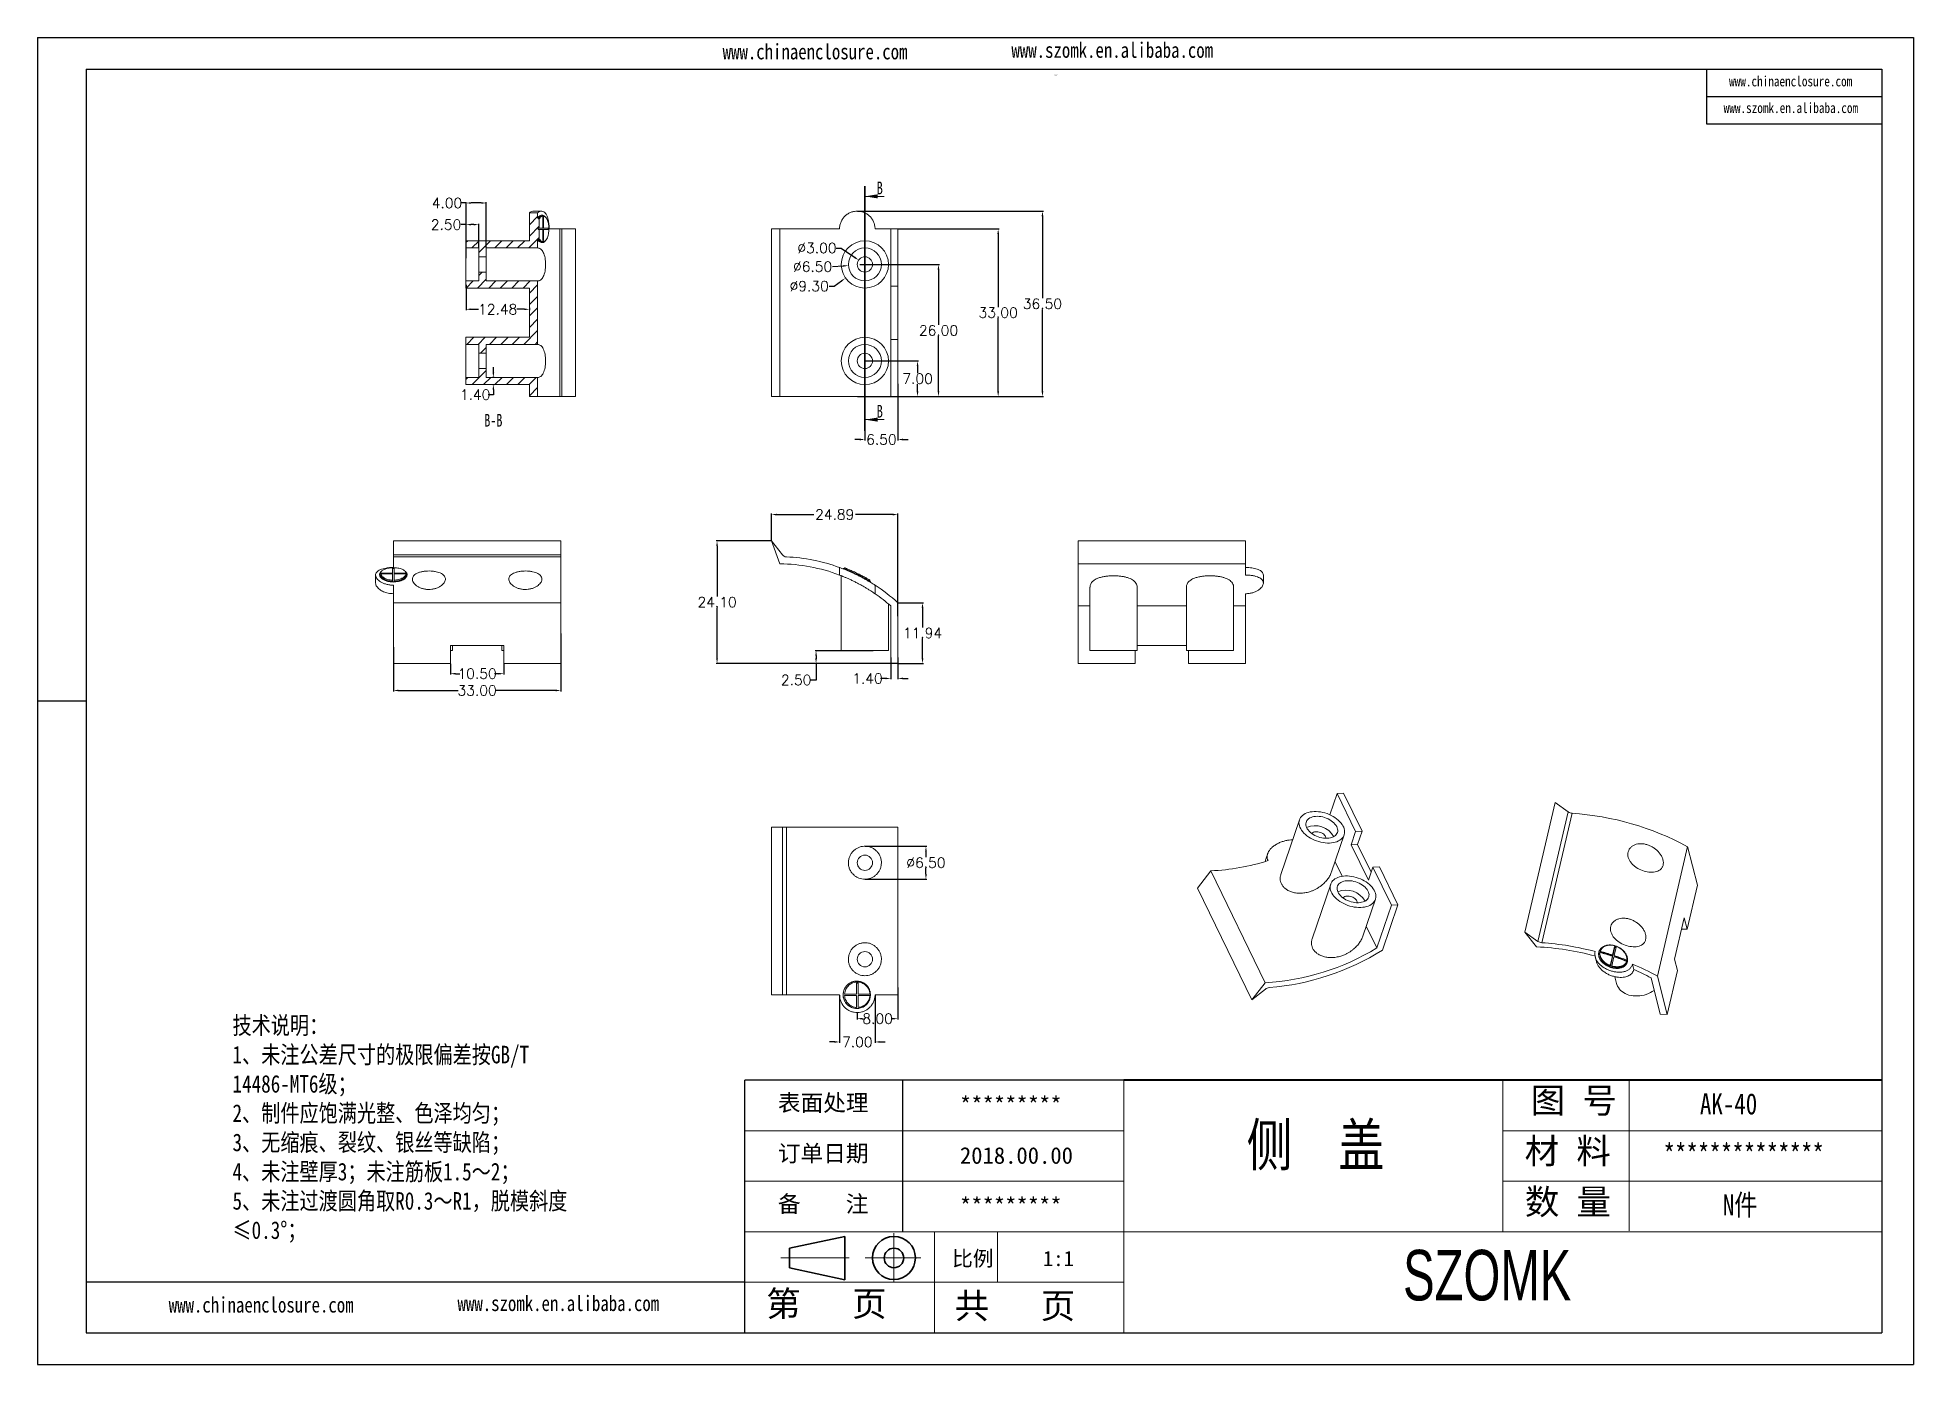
# Model space of a CAD drawing. Header units: inches. Extents: x 3440 to 5010, y 1126 to 1518.
# Drawn here: x 3439.9 to 3809.4, y 1125.7 to 1386.9 of the extents above; entities that cross this region are included whole.
import ezdxf

# ---------------------------------------------------------------- set-up
doc = ezdxf.new("R2010")
doc.units = ezdxf.units.IN
doc.header["$LTSCALE"] = 15
doc.linetypes.add('CENTER2', pattern=[28.575, 19.05, -3.175, 3.175, -3.175])
doc.linetypes.add('PHANTOM', pattern=[12.7, 6.35, -1.27, 1.27, -1.27, 1.27, -1.27])
doc.layers.add('10', color=7, linetype='Continuous')
doc.layers.add('文字', color=81, linetype='Continuous')
for name, color, linetype, lineweight in [('粗实线', 7, 'Continuous', 30), ('细实线', 3, 'Continuous', 9), ('细点划线', 2, 'CENTER2', 9)]:
    doc.layers.add(name, color=color, linetype=linetype, lineweight=lineweight)
doc.styles.add('SLDTEXTSTYLE0', font='TXT', dxfattribs={"width": 0.75})
doc.styles.add('SLDTEXTSTYLE6', font='TXT', dxfattribs={"width": 0.7})
doc.styles.get("Standard").update_dxf_attribs({"font": 'txt', "bigfont": 'gbcbig.shx'})
doc.styles.add('宋体', font='', dxfattribs={"width": 0.8, "height": 3.5})
doc.styles.add('长仿宋', font='', dxfattribs={"width": 0.7, "height": 4})
doc.styles.get('宋体').set_extended_font_data('SimSun')
doc.styles.get('长仿宋').set_extended_font_data('SimSun')
doc.dimstyles.new('2.5', dxfattribs={"dimtxt": 2, "dimasz": 1, "dimexe": 0.18, "dimexo": 0.0625, "dimgap": 0.09, "dimtad": 0, "dimtih": 1, "dimtoh": 1, "dimzin": 0, "dimdsep": 46, "dimtxsty": 'Standard', "dimcen": 1, "dimadec": 0, "dimazin": 2, "dimtfac": 1, "dimtofl": 0, "dimtmove": 0, "dimatfit": 3, "dimfxl": 0, "dimtolj": 1, "dimtzin": 0, "dimarcsym": 0})

msp = doc.modelspace()

# ---------------------------------------------------------------- texts
at = {"color": 7, "linetype": 'Continuous', "char_height": 2.5, "attachment_point": 1, "style": 'SLDTEXTSTYLE6'}
for s, insert in [('B', (3605.189, 1358.562)), ('B-B', (3527.876, 1312.817)), ('B', (3605.189, 1314.602))]:
    msp.add_mtext(s, dxfattribs=dict(at, insert=insert))
at = {"char_height": 3.27331, "width": 1860.38356, "attachment_point": 1}
for s, insert in [('{\\fSimHei|b0|i0|c134|p49;表面处理}', (3585.714, 1178.819)), ('{\\fSimHei|b0|i0|c134|p49;*********}', (3621.565, 1178.398)), ('{\\fSimHei|b0|i0|c134|p49;订单日期}', (3585.714, 1168.866)), ('{\\fSimHei|b0|i0|c134|p49;2018.00.00}', (3621.565, 1168.445)), ('{\\fSimHei|b0|i0|c134|p49;备    注}', (3585.714, 1158.913)), ('{\\fSimHei|b0|i0|c134|p49;*********}', (3621.565, 1158.492))]:
    msp.add_mtext(s, dxfattribs=dict(at, insert=insert))
at = {"layer": '文字', "color": 0, "attachment_point": 1, "style": '宋体'}
for s, insert, char_height, width in [('www.chinaenclosure.com', (3574.827, 1385.676), 3.04128, 53.43237), ('www.szomk.en.alibaba.com', (3631.712, 1385.977), 3.04128, 53.43237), ('www.chinaenclosure.com', (3773.064, 1379.342), 2.02752, 35.62158), ('www.szomk.en.alibaba.com', (3772.004, 1374.091), 2.02752, 35.62158), ('{\\H1.111x;技术说明：\\P1、未注公差尺寸的极限偏差按GB/T 14486-MT6级；\\P2、制件应饱满光整、色泽均匀；\\P3、无缩痕、裂纹、银丝等缺陷；\\P4、未注壁厚3；未注筋板1.5～2；\\P5、未注过渡圆角取R0.3～R1，脱模斜度≤0.3%%D；}', (3478.286, 1194.161), 3.1104, 70.05991), ('{\\H1.111x;AK-40}', (3767.331, 1179.044), 3.73248, 43.15166), ('侧  盖', (3678.034, 1173.051), 8.2944, 106.04092), ('{\\H1.111x;**************}', (3760.152, 1169.091), 3.73248, 43.15166), ('{\\H1.111x;N件}', (3771.846, 1159.137), 3.73248, 43.15166), ('www.chinaenclosure.com', (3465.722, 1138.918), 3.04128, 53.43237), ('www.szomk.en.alibaba.com', (3522.607, 1139.219), 3.04128, 53.43237)]:
    msp.add_mtext(s, dxfattribs=dict(at, insert=insert, char_height=char_height, width=width))
at = {"layer": '粗实线', "insert": (3708.858, 1148.22), "char_height": 9.95328, "width": 111.61619, "attachment_point": 1, "style": '长仿宋'}
msp.add_mtext('{\\fSTXinwei|b0|i0|c134|p2;SZOMK}', dxfattribs=at)
at = {"layer": '细实线', "color": 7, "attachment_point": 1}
for s, insert, char_height, width in [('{\\fSimSun|b0|i0|c134|p54;图 号}', (3733.994, 1180.133), 4.97664, 24.8832), ('{\\fSimSun|b0|i0|c134|p54;材 料   }', (3732.814, 1170.18), 4.97664, 24.8832), ('{\\fSimSun|b0|i0|c134|p54;数 量}', (3732.839, 1160.177), 4.97664, 22.48509), ('{\\fSimSun|b0|i0|c134|p54;比例}', (3620.031, 1148.015), 2.98598, 13.10754), ('{\\fSimSun|b0|i0|c134|p54;1:1}', (3637.916, 1148.015), 2.98598, 13.10754), ('{\\fSimSun|b0|i0|c134|p54;第   页}', (3583.41, 1140.12), 4.97664, 37.3248), ('{\\fSimSun|b0|i0|c134|p54; 共   页}', (3617.157, 1139.697), 4.97664, 37.3248)]:
    msp.add_mtext(s, dxfattribs=dict(at, insert=insert, char_height=char_height, width=width))

# ---------------------------------------------------------------- blocks, each defined once
blk = doc.blocks.new('SW_NOTE_0')
at = {"color": 0, "linetype": 'Continuous', "lineweight": 0, "char_height": 0.06, "attachment_point": 1, "style": 'SLDTEXTSTYLE0'}
for s, insert in [('INTERPRET GEOMETRIC', (0, 0.08)), ('TOLERANCING PER:', (0, -0.02))]:
    blk.add_mtext(s, dxfattribs=dict(at, insert=insert))
blk = doc.blocks.new('*D371')
at = {"color": 0, "lineweight": -2, "transparency": 16777216}
for p, q in [((3584.4, 1287.8), (3573.55, 1287.8)), ((3573.73, 1286.8), (3573.73, 1276.84)), ((3573.73, 1264.7), (3573.73, 1274.66)), ((3609.28, 1263.7), (3573.55, 1263.7))]:
    blk.add_line(p, q, dxfattribs=at)
at = {"color": 0, "transparency": 16777216}
for points in [[(3573.56, 1286.8), (3573.89, 1286.8), (3573.73, 1287.8)], [(3573.56, 1264.7), (3573.89, 1264.7), (3573.73, 1263.7)]]:
    blk.add_solid(points, dxfattribs=at)
at = {"layer": 'Defpoints', "color": 0, "transparency": 16777216}
for p in [(3573.73, 1287.8), (3584.46, 1287.8), (3609.35, 1263.7)]:
    blk.add_point(p, dxfattribs=at)
at = {"color": 0, "transparency": 16777216, "insert": (3573.73, 1275.75), "char_height": 2, "attachment_point": 5}
blk.add_mtext('\\A1;24.10', dxfattribs=at)
blk = doc.blocks.new('*D372')
at = {"color": 0, "lineweight": -2, "transparency": 16777216}
for p, q in [((3609.41, 1275.64), (3614.38, 1275.64)), ((3614.2, 1274.64), (3614.2, 1270.76)), ((3614.2, 1264.7), (3614.2, 1268.58)), ((3609.41, 1263.7), (3614.38, 1263.7))]:
    blk.add_line(p, q, dxfattribs=at)
at = {"color": 0, "transparency": 16777216}
for points in [[(3614.03, 1274.64), (3614.37, 1274.64), (3614.2, 1275.64)], [(3614.03, 1264.7), (3614.37, 1264.7), (3614.2, 1263.7)]]:
    blk.add_solid(points, dxfattribs=at)
at = {"layer": 'Defpoints', "color": 0, "transparency": 16777216}
for p in [(3609.35, 1275.64), (3609.35, 1263.7), (3614.2, 1263.7)]:
    blk.add_point(p, dxfattribs=at)
at = {"color": 0, "transparency": 16777216, "insert": (3614.2, 1269.67), "char_height": 2, "attachment_point": 5}
blk.add_mtext('\\A1;11.94', dxfattribs=at)
blk = doc.blocks.new('*D373')
at = {"color": 0, "lineweight": -2, "transparency": 16777216}
for p, q in [((3607.95, 1264.84), (3607.95, 1260.56)), ((3609.35, 1264.84), (3609.35, 1260.56)), ((3606.95, 1260.74), (3605.95, 1260.74)), ((3610.35, 1260.74), (3611.35, 1260.74))]:
    blk.add_line(p, q, dxfattribs=at)
at = {"color": 0, "transparency": 16777216}
for points in [[(3606.95, 1260.9), (3606.95, 1260.57), (3607.95, 1260.74)], [(3610.35, 1260.9), (3610.35, 1260.57), (3609.35, 1260.74)]]:
    blk.add_solid(points, dxfattribs=at)
at = {"layer": 'Defpoints', "color": 0, "transparency": 16777216}
for p in [(3607.95, 1264.9), (3609.35, 1264.9), (3607.95, 1260.74)]:
    blk.add_point(p, dxfattribs=at)
at = {"color": 0, "transparency": 16777216, "insert": (3603.36, 1260.74), "char_height": 2, "attachment_point": 5}
blk.add_mtext('\\A1;1.40', dxfattribs=at)
blk = doc.blocks.new('*D374')
at = {"color": 0, "lineweight": -2, "transparency": 16777216}
for p, q in [((3604.48, 1266.2), (3593.05, 1266.2)), ((3593.23, 1265.2), (3593.23, 1264.7)), ((3593.23, 1260.42), (3592.23, 1260.42)), ((3608.58, 1263.7), (3593.05, 1263.7)), ((3593.23, 1263.7), (3593.23, 1260.42))]:
    blk.add_line(p, q, dxfattribs=at)
at = {"color": 0, "transparency": 16777216}
for points in [[(3593.07, 1265.2), (3593.4, 1265.2), (3593.23, 1266.2)], [(3593.07, 1264.7), (3593.4, 1264.7), (3593.23, 1263.7)]]:
    blk.add_solid(points, dxfattribs=at)
at = {"layer": 'Defpoints', "color": 0, "transparency": 16777216}
for p in [(3604.54, 1266.2), (3593.23, 1263.7), (3608.65, 1263.7)]:
    blk.add_point(p, dxfattribs=at)
at = {"color": 0, "transparency": 16777216, "insert": (3589.31, 1260.42), "char_height": 2, "attachment_point": 5}
blk.add_mtext('\\A1;2.50', dxfattribs=at)
blk = doc.blocks.new('*D375')
at = {"color": 0, "lineweight": -2, "transparency": 16777216}
for p, q in [((3584.46, 1287.87), (3584.46, 1293.18)), ((3585.46, 1293), (3592.81, 1293)), ((3608.35, 1293), (3600.99, 1293)), ((3609.35, 1273.02), (3609.35, 1293.18))]:
    blk.add_line(p, q, dxfattribs=at)
at = {"color": 0, "transparency": 16777216}
for points in [[(3585.46, 1293.17), (3585.46, 1292.83), (3584.46, 1293)], [(3608.35, 1293.17), (3608.35, 1292.83), (3609.35, 1293)]]:
    blk.add_solid(points, dxfattribs=at)
at = {"layer": 'Defpoints', "color": 0, "transparency": 16777216}
for p in [(3609.35, 1293), (3584.46, 1287.8), (3609.35, 1272.96)]:
    blk.add_point(p, dxfattribs=at)
at = {"color": 0, "transparency": 16777216, "insert": (3596.9, 1293), "char_height": 2, "attachment_point": 5}
blk.add_mtext('\\A1;24.89', dxfattribs=at)
blk = doc.blocks.new('*D376')
at = {"color": 0, "lineweight": -2, "transparency": 16777216}
for p, q in [((3542.97, 1269.61), (3542.97, 1258.19)), ((3509.97, 1266.87), (3509.97, 1258.19)), ((3510.97, 1258.37), (3522.71, 1258.37)), ((3541.97, 1258.37), (3530.22, 1258.37))]:
    blk.add_line(p, q, dxfattribs=at)
at = {"color": 0, "transparency": 16777216}
for points in [[(3510.97, 1258.53), (3510.97, 1258.2), (3509.97, 1258.37)], [(3541.97, 1258.53), (3541.97, 1258.2), (3542.97, 1258.37)]]:
    blk.add_solid(points, dxfattribs=at)
at = {"layer": 'Defpoints', "color": 0, "transparency": 16777216}
for p in [(3542.97, 1269.67), (3509.97, 1266.94), (3542.97, 1258.37)]:
    blk.add_point(p, dxfattribs=at)
at = {"color": 0, "transparency": 16777216, "insert": (3526.47, 1258.37), "char_height": 2, "attachment_point": 5}
blk.add_mtext('\\A1;33.00', dxfattribs=at)
blk = doc.blocks.new('*D377')
at = {"color": 0, "lineweight": -2, "transparency": 16777216}
for p, q in [((3521.22, 1263.64), (3521.22, 1261.49)), ((3522.22, 1261.67), (3523.04, 1261.67)), ((3530.72, 1261.67), (3529.89, 1261.67)), ((3531.72, 1263.64), (3531.72, 1261.49))]:
    blk.add_line(p, q, dxfattribs=at)
at = {"color": 0, "transparency": 16777216}
for points in [[(3522.22, 1261.84), (3522.22, 1261.5), (3521.22, 1261.67)], [(3530.72, 1261.84), (3530.72, 1261.5), (3531.72, 1261.67)]]:
    blk.add_solid(points, dxfattribs=at)
at = {"layer": 'Defpoints', "color": 0, "transparency": 16777216}
for p in [(3521.22, 1263.7), (3521.22, 1261.67), (3531.72, 1263.7)]:
    blk.add_point(p, dxfattribs=at)
at = {"color": 0, "transparency": 16777216, "insert": (3526.47, 1261.67), "char_height": 2, "attachment_point": 5}
blk.add_mtext('\\A1;10.50', dxfattribs=at)
blk = doc.blocks.new('*D378')
at = {"color": 0, "lineweight": -2, "transparency": 16777216}
for p, q in [((3609.41, 1349.25), (3629.28, 1349.25)), ((3629.1, 1348.25), (3629.1, 1333.84)), ((3629.1, 1317.25), (3629.1, 1331.66)), ((3609.41, 1316.25), (3629.28, 1316.25))]:
    blk.add_line(p, q, dxfattribs=at)
at = {"color": 0, "transparency": 16777216}
for points in [[(3628.93, 1348.25), (3629.27, 1348.25), (3629.1, 1349.25)], [(3628.93, 1317.25), (3629.27, 1317.25), (3629.1, 1316.25)]]:
    blk.add_solid(points, dxfattribs=at)
at = {"layer": 'Defpoints', "color": 0, "transparency": 16777216}
for p in [(3609.35, 1349.25), (3609.35, 1316.25), (3629.1, 1316.25)]:
    blk.add_point(p, dxfattribs=at)
at = {"color": 0, "transparency": 16777216, "insert": (3629.1, 1332.75), "char_height": 2, "attachment_point": 5}
blk.add_mtext('\\A1;33.00', dxfattribs=at)
blk = doc.blocks.new('*D379')
at = {"color": 0, "lineweight": -2, "transparency": 16777216}
for p, q in [((3602.91, 1323.25), (3613.4, 1323.25)), ((3613.22, 1322.25), (3613.22, 1320.84)), ((3605.41, 1316.25), (3613.4, 1316.25)), ((3613.22, 1317.25), (3613.22, 1318.66))]:
    blk.add_line(p, q, dxfattribs=at)
at = {"color": 0, "transparency": 16777216}
for points in [[(3613.05, 1322.25), (3613.38, 1322.25), (3613.22, 1323.25)], [(3613.05, 1317.25), (3613.38, 1317.25), (3613.22, 1316.25)]]:
    blk.add_solid(points, dxfattribs=at)
at = {"layer": 'Defpoints', "color": 0, "transparency": 16777216}
for p in [(3602.85, 1323.25), (3613.22, 1323.25), (3605.35, 1316.25)]:
    blk.add_point(p, dxfattribs=at)
at = {"color": 0, "transparency": 16777216, "insert": (3613.22, 1319.75), "char_height": 2, "attachment_point": 5}
blk.add_mtext('\\A1;7.00', dxfattribs=at)
blk = doc.blocks.new('*D380')
at = {"color": 0, "lineweight": -2, "transparency": 16777216}
for p, q in [((3602.91, 1342.25), (3617.53, 1342.25)), ((3617.35, 1341.25), (3617.35, 1330.34)), ((3617.35, 1317.25), (3617.35, 1328.16)), ((3605.48, 1316.25), (3617.53, 1316.25))]:
    blk.add_line(p, q, dxfattribs=at)
at = {"color": 0, "transparency": 16777216}
for points in [[(3617.18, 1341.25), (3617.51, 1341.25), (3617.35, 1342.25)], [(3617.18, 1317.25), (3617.51, 1317.25), (3617.35, 1316.25)]]:
    blk.add_solid(points, dxfattribs=at)
at = {"layer": 'Defpoints', "color": 0, "transparency": 16777216}
for p in [(3602.85, 1342.25), (3617.35, 1342.25), (3605.41, 1316.25)]:
    blk.add_point(p, dxfattribs=at)
at = {"color": 0, "transparency": 16777216, "insert": (3617.35, 1329.25), "char_height": 2, "attachment_point": 5}
blk.add_mtext('\\A1;26.00', dxfattribs=at)
blk = doc.blocks.new('*D381')
at = {"color": 0, "lineweight": -2, "transparency": 16777216}
for p, q in [((3601.41, 1352.75), (3638, 1352.75)), ((3637.82, 1351.75), (3637.82, 1335.59)), ((3637.82, 1317.25), (3637.82, 1333.41)), ((3601.41, 1316.25), (3638, 1316.25))]:
    blk.add_line(p, q, dxfattribs=at)
at = {"color": 0, "transparency": 16777216}
for points in [[(3637.66, 1351.75), (3637.99, 1351.75), (3637.82, 1352.75)], [(3637.66, 1317.25), (3637.99, 1317.25), (3637.82, 1316.25)]]:
    blk.add_solid(points, dxfattribs=at)
at = {"layer": 'Defpoints', "color": 0, "transparency": 16777216}
for p in [(3601.35, 1352.75), (3601.35, 1316.25), (3637.82, 1316.25)]:
    blk.add_point(p, dxfattribs=at)
at = {"color": 0, "transparency": 16777216, "insert": (3637.82, 1334.5), "char_height": 2, "attachment_point": 5}
blk.add_mtext('\\A1;36.50', dxfattribs=at)
blk = doc.blocks.new('*D382')
at = {"color": 0, "lineweight": -2, "transparency": 16777216}
for p, q in [((3597.85, 1198.39), (3597.85, 1188.98)), ((3604.85, 1198.39), (3604.85, 1188.98)), ((3596.85, 1189.16), (3595.85, 1189.16)), ((3605.85, 1189.16), (3606.85, 1189.16))]:
    blk.add_line(p, q, dxfattribs=at)
at = {"color": 0, "transparency": 16777216}
for points in [[(3596.85, 1189.33), (3596.85, 1188.99), (3597.85, 1189.16)], [(3605.85, 1189.33), (3605.85, 1188.99), (3604.85, 1189.16)]]:
    blk.add_solid(points, dxfattribs=at)
at = {"layer": 'Defpoints', "color": 0, "transparency": 16777216}
for p in [(3597.85, 1198.45), (3604.85, 1198.45), (3604.85, 1189.16)]:
    blk.add_point(p, dxfattribs=at)
at = {"color": 0, "transparency": 16777216, "insert": (3601.35, 1189.16), "char_height": 2, "attachment_point": 5}
blk.add_mtext('\\A1;7.00', dxfattribs=at)
blk = doc.blocks.new('*D383')
at = {"color": 0, "lineweight": -2, "transparency": 16777216}
for p, q in [((3602.85, 1323.19), (3602.85, 1307.6)), ((3609.35, 1318.77), (3609.35, 1307.6)), ((3601.85, 1307.78), (3600.85, 1307.78)), ((3610.35, 1307.78), (3611.35, 1307.78))]:
    blk.add_line(p, q, dxfattribs=at)
at = {"color": 0, "transparency": 16777216}
for points in [[(3601.85, 1307.95), (3601.85, 1307.61), (3602.85, 1307.78)], [(3610.35, 1307.95), (3610.35, 1307.61), (3609.35, 1307.78)]]:
    blk.add_solid(points, dxfattribs=at)
at = {"layer": 'Defpoints', "color": 0, "transparency": 16777216}
for p in [(3602.85, 1323.25), (3609.35, 1318.84), (3609.35, 1307.78)]:
    blk.add_point(p, dxfattribs=at)
at = {"color": 0, "transparency": 16777216, "insert": (3606.1, 1307.78), "char_height": 2, "attachment_point": 5}
blk.add_mtext('\\A1;6.50', dxfattribs=at)
blk = doc.blocks.new('*D384')
at = {"color": 0, "lineweight": -2, "transparency": 16777216}
for p, q in [((3597.17, 1345.48), (3598.17, 1345.48)), ((3598.17, 1345.48), (3600.79, 1343.67)), ((3601.85, 1342.25), (3603.85, 1342.25)), ((3602.85, 1341.25), (3602.85, 1343.25))]:
    blk.add_line(p, q, dxfattribs=at)
at = {"color": 0, "transparency": 16777216}
blk.add_solid([(3600.88, 1343.81), (3600.69, 1343.53), (3601.61, 1343.1)], dxfattribs=at)
at = {"layer": 'Defpoints', "color": 0, "transparency": 16777216}
for p in [(3601.61, 1343.1), (3604.08, 1341.4)]:
    blk.add_point(p, dxfattribs=at)
at = {"color": 0, "transparency": 16777216, "insert": (3593.41, 1345.48), "char_height": 2, "attachment_point": 5}
blk.add_mtext('\\A1;∅3.00', dxfattribs=at)
blk = doc.blocks.new('*D385')
at = {"color": 0, "lineweight": -2, "transparency": 16777216}
for p, q in [((3596.48, 1341.82), (3598.61, 1341.97)), ((3601.85, 1342.25), (3603.85, 1342.25)), ((3602.85, 1341.25), (3602.85, 1343.25))]:
    blk.add_line(p, q, dxfattribs=at)
at = {"color": 0, "transparency": 16777216}
blk.add_solid([(3598.6, 1342.13), (3598.62, 1341.8), (3599.6, 1342.03)], dxfattribs=at)
at = {"layer": 'Defpoints', "color": 0, "transparency": 16777216}
for p in [(3599.6, 1342.03), (3606.09, 1342.47)]:
    blk.add_point(p, dxfattribs=at)
at = {"color": 0, "transparency": 16777216, "insert": (3592.55, 1341.82), "char_height": 2, "attachment_point": 5}
blk.add_mtext('\\A1;∅6.50', dxfattribs=at)
blk = doc.blocks.new('*D386')
at = {"color": 0, "lineweight": -2, "transparency": 16777216}
for p, q in [((3601.85, 1342.25), (3603.85, 1342.25)), ((3602.85, 1341.25), (3602.85, 1343.25)), ((3595.8, 1337.99), (3596.8, 1337.99)), ((3596.8, 1337.99), (3598.23, 1339))]:
    blk.add_line(p, q, dxfattribs=at)
at = {"color": 0, "transparency": 16777216}
blk.add_solid([(3598.13, 1339.13), (3598.32, 1338.86), (3599.05, 1339.57)], dxfattribs=at)
at = {"layer": 'Defpoints', "color": 0, "transparency": 16777216}
for p in [(3606.65, 1344.93), (3599.05, 1339.57)]:
    blk.add_point(p, dxfattribs=at)
at = {"color": 0, "transparency": 16777216, "insert": (3591.87, 1337.99), "char_height": 2, "attachment_point": 5}
blk.add_mtext('\\A1;∅9.30', dxfattribs=at)
blk = doc.blocks.new('*D387')
at = {"color": 0, "lineweight": -2, "transparency": 16777216}
for p, q in [((3602.91, 1227.7), (3615.05, 1227.7)), ((3614.87, 1226.7), (3614.87, 1225.54)), ((3614.87, 1222.2), (3614.87, 1223.36)), ((3602.91, 1221.2), (3615.05, 1221.2))]:
    blk.add_line(p, q, dxfattribs=at)
at = {"color": 0, "transparency": 16777216}
for points in [[(3614.71, 1226.7), (3615.04, 1226.7), (3614.87, 1227.7)], [(3614.71, 1222.2), (3615.04, 1222.2), (3614.87, 1221.2)]]:
    blk.add_solid(points, dxfattribs=at)
at = {"layer": 'Defpoints', "color": 0, "transparency": 16777216}
for p in [(3602.85, 1227.7), (3602.85, 1221.2), (3614.87, 1221.2)]:
    blk.add_point(p, dxfattribs=at)
at = {"color": 0, "transparency": 16777216, "insert": (3614.87, 1224.45), "char_height": 2, "attachment_point": 5}
blk.add_mtext('\\A1;%%C6.50', dxfattribs=at)
blk = doc.blocks.new('*D388')
at = {"color": 0, "lineweight": -2, "transparency": 16777216}
for p, q in [((3609.35, 1199.88), (3609.35, 1193.56)), ((3601.35, 1194.89), (3601.35, 1193.56)), ((3602.35, 1193.74), (3602.59, 1193.74)), ((3608.35, 1193.74), (3608.1, 1193.74))]:
    blk.add_line(p, q, dxfattribs=at)
at = {"color": 0, "transparency": 16777216}
for points in [[(3602.35, 1193.91), (3602.35, 1193.57), (3601.35, 1193.74)], [(3608.35, 1193.91), (3608.35, 1193.57), (3609.35, 1193.74)]]:
    blk.add_solid(points, dxfattribs=at)
at = {"layer": 'Defpoints', "color": 0, "transparency": 16777216}
for p in [(3609.35, 1199.94), (3601.35, 1194.95), (3609.35, 1193.74)]:
    blk.add_point(p, dxfattribs=at)
at = {"color": 0, "transparency": 16777216, "insert": (3605.35, 1193.74), "char_height": 2, "attachment_point": 5}
blk.add_mtext('\\A1;8.00', dxfattribs=at)
blk = doc.blocks.new('*D389')
at = {"color": 0, "lineweight": -2, "transparency": 16777216}
for p, q in [((3524.28, 1350.09), (3523.28, 1350.09)), ((3524.28, 1344.27), (3524.28, 1350.27)), ((3525.78, 1350.09), (3525.28, 1350.09)), ((3526.78, 1345.56), (3526.78, 1350.27))]:
    blk.add_line(p, q, dxfattribs=at)
at = {"color": 0, "transparency": 16777216}
for points in [[(3525.28, 1350.26), (3525.28, 1349.93), (3524.28, 1350.09)], [(3525.78, 1350.26), (3525.78, 1349.93), (3526.78, 1350.09)]]:
    blk.add_solid(points, dxfattribs=at)
at = {"layer": 'Defpoints', "color": 0, "transparency": 16777216}
for p in [(3524.28, 1350.09), (3526.78, 1345.5), (3524.28, 1344.21)]:
    blk.add_point(p, dxfattribs=at)
at = {"color": 0, "transparency": 16777216, "insert": (3520.35, 1350.09), "char_height": 2, "attachment_point": 5}
blk.add_mtext('\\A1;2.50', dxfattribs=at)
blk = doc.blocks.new('*D390')
at = {"color": 0, "lineweight": -2, "transparency": 16777216}
for p, q in [((3524.28, 1354.35), (3523.28, 1354.35)), ((3524.28, 1343.52), (3524.28, 1354.53)), ((3527.28, 1354.35), (3525.28, 1354.35)), ((3528.28, 1345.56), (3528.28, 1354.53))]:
    blk.add_line(p, q, dxfattribs=at)
at = {"color": 0, "transparency": 16777216}
for points in [[(3525.28, 1354.51), (3525.28, 1354.18), (3524.28, 1354.35)], [(3527.28, 1354.51), (3527.28, 1354.18), (3528.28, 1354.35)]]:
    blk.add_solid(points, dxfattribs=at)
at = {"layer": 'Defpoints', "color": 0, "transparency": 16777216}
for p in [(3524.28, 1354.35), (3528.28, 1345.5), (3524.28, 1343.45)]:
    blk.add_point(p, dxfattribs=at)
at = {"color": 0, "transparency": 16777216, "insert": (3520.52, 1354.35), "char_height": 2, "attachment_point": 5}
blk.add_mtext('\\A1;4.00', dxfattribs=at)
blk = doc.blocks.new('*D392')
at = {"color": 0, "lineweight": -2, "transparency": 16777216}
for p, q in [((3524.28, 1338.24), (3524.28, 1333.24)), ((3525.28, 1333.42), (3526.76, 1333.42)), ((3535.76, 1333.42), (3534.27, 1333.42)), ((3536.76, 1333.71), (3536.76, 1333.24))]:
    blk.add_line(p, q, dxfattribs=at)
at = {"color": 0, "transparency": 16777216}
for points in [[(3525.28, 1333.59), (3525.28, 1333.25), (3524.28, 1333.42)], [(3535.76, 1333.59), (3535.76, 1333.25), (3536.76, 1333.42)]]:
    blk.add_solid(points, dxfattribs=at)
at = {"layer": 'Defpoints', "color": 0, "transparency": 16777216}
for p in [(3524.28, 1338.3), (3524.28, 1333.42), (3536.76, 1333.77)]:
    blk.add_point(p, dxfattribs=at)
at = {"color": 0, "transparency": 16777216, "insert": (3530.52, 1333.42), "char_height": 2, "attachment_point": 5}
blk.add_mtext('\\A1;12.48', dxfattribs=at)
blk = doc.blocks.new('*D393')
at = {"color": 0, "lineweight": -2, "transparency": 16777216}
for p, q in [((3529.84, 1320), (3529.49, 1320)), ((3529.67, 1321), (3529.67, 1322)), ((3529.67, 1316.6), (3528.67, 1316.6)), ((3529.53, 1318.6), (3529.85, 1318.6)), ((3529.67, 1317.6), (3529.67, 1316.6))]:
    blk.add_line(p, q, dxfattribs=at)
at = {"color": 0, "transparency": 16777216}
for points in [[(3529.5, 1321), (3529.83, 1321), (3529.67, 1320)], [(3529.5, 1317.6), (3529.83, 1317.6), (3529.67, 1318.6)]]:
    blk.add_solid(points, dxfattribs=at)
at = {"layer": 'Defpoints', "color": 0, "transparency": 16777216}
for p in [(3529.9, 1320), (3529.47, 1318.6), (3529.67, 1318.6)]:
    blk.add_point(p, dxfattribs=at)
at = {"color": 0, "transparency": 16777216, "insert": (3526.08, 1316.6), "char_height": 2, "attachment_point": 5}
blk.add_mtext('\\A1;1.40', dxfattribs=at)

# ---------------------------------------------------------------- dimensions: what is measured, and where the dimension line sits
for base, p1, p2, picture, middle in [((3524.276, 1354.346), (3528.276, 1345.5), (3524.276, 1343.454), '*D390', (3520.52, 1354.346)), ((3524.276, 1350.094), (3526.776, 1345.5), (3524.276, 1344.211), '*D389', (3520.353, 1350.094)), ((3524.276, 1333.419), (3536.76, 1333.77), (3524.276, 1338.3), '*D392', (3530.518, 1333.419)), ((3609.347, 1307.78), (3602.847, 1323.25), (3609.347, 1318.836), '*D383', (3606.097, 1307.78)), ((3609.347, 1293.001), (3584.459, 1287.805), (3609.347, 1272.955), '*D375', (3596.903, 1293.001)), ((3542.965, 1258.368), (3509.965, 1266.937), (3542.965, 1269.675), '*D376', (3526.465, 1258.368)), ((3607.947, 1260.736), (3609.347, 1264.904), (3607.947, 1264.904), '*D373', (3603.357, 1260.736)), ((3521.215, 1261.671), (3531.715, 1263.705), (3521.215, 1263.705), '*D377', (3526.465, 1261.671)), ((3609.347, 1193.741), (3601.347, 1194.95), (3609.347, 1199.943), '*D388', (3605.347, 1193.741))]:
    dim = msp.add_linear_dim(base=base, p1=p1, p2=p2, dimstyle='2.5')
    dim.commit()
    dim.dimension.update_dxf_attribs({"geometry": picture, "text_midpoint": middle})
for base, p1, p2, picture, middle in [((3637.822, 1316.25), (3601.347, 1352.75), (3601.347, 1316.25), '*D381', (3637.822, 1334.5)), ((3593.234, 1263.705), (3604.543, 1266.205), (3608.647, 1263.705), '*D374', (3589.311, 1260.425))]:
    dim = msp.add_linear_dim(base=base, p1=p1, p2=p2, angle=90, dimstyle='2.5')
    dim.commit()
    dim.dimension.update_dxf_attribs({"geometry": picture, "text_midpoint": middle, "dimtype": 160})
for base, p1, p2, picture, middle in [((3629.1, 1316.25), (3609.347, 1349.25), (3609.347, 1316.25), '*D378', (3629.1, 1332.75)), ((3617.347, 1342.25), (3605.414, 1316.25), (3602.847, 1342.25), '*D380', (3617.347, 1329.25)), ((3613.218, 1323.25), (3605.351, 1316.25), (3602.847, 1323.25), '*D379', (3613.218, 1319.75)), ((3529.665, 1318.6), (3529.9, 1320), (3529.467, 1318.6), '*D393', (3526.075, 1316.6)), ((3573.727, 1287.805), (3609.347, 1263.705), (3584.459, 1287.805), '*D371', (3573.727, 1275.755)), ((3614.198, 1263.705), (3609.347, 1275.645), (3609.347, 1263.705), '*D372', (3614.198, 1269.675))]:
    dim = msp.add_linear_dim(base=base, p1=p1, p2=p2, angle=90, dimstyle='2.5')
    dim.commit()
    dim.dimension.update_dxf_attribs({"geometry": picture, "text_midpoint": middle})
for p1, p2, picture, middle in [((3604.082, 1341.399), (3601.612, 1343.101), '*D384', (3593.41, 1345.476)), ((3606.648, 1344.929), (3599.046, 1339.571), '*D386', (3591.872, 1337.985)), ((3606.09, 1342.468), (3599.605, 1342.032), '*D385', (3596.475, 1341.822))]:
    dim = msp.add_diameter_dim_2p(p1=p1, p2=p2, dimstyle='2.5')
    dim.commit()
    dim.dimension.update_dxf_attribs({"geometry": picture, "text_midpoint": middle, "dimtype": 163})
dim = msp.add_linear_dim(base=(3614.872, 1221.2), p1=(3602.847, 1227.7), p2=(3602.847, 1221.2), angle=90, text='%%C<>', dimstyle='2.5')
dim.commit()
dim.dimension.update_dxf_attribs({"geometry": '*D387', "text_midpoint": (3614.872, 1224.45)})
dim = msp.add_linear_dim(base=(3604.847, 1189.159), p1=(3597.847, 1198.45), p2=(3604.847, 1198.45), dimstyle='2.5')
dim.commit()
dim.dimension.update_dxf_attribs({"geometry": '*D382', "text_midpoint": (3601.347, 1189.159), "dimtype": 160})

# ---------------------------------------------------------------- hatches: boundary and pattern name
at = {"linetype": 'Continuous', "lineweight": 0}
h = msp.add_hatch(dxfattribs=at)
h.set_pattern_fill('ANSI31', color=4, scale=0.5, style=0)
edge = h.paths.add_edge_path(flags=0)
edge.add_line((3524.276, 1346.9), (3524.276, 1345.5))
edge.add_line((3524.276, 1345.5), (3526.776, 1345.5))
edge.add_line((3526.776, 1345.5), (3526.776, 1343.75))
edge.add_line((3526.776, 1343.75), (3528.276, 1343.75))
edge.add_line((3528.276, 1343.75), (3528.276, 1345.5))
edge.add_line((3528.276, 1345.5), (3538.372, 1345.5))
edge.add_line((3538.372, 1345.5), (3538.372, 1347.102))
edge.add_spline(control_points=[(3538.372, 1347.102), (3538.383, 1347.099), (3538.394, 1347.095), (3538.406, 1347.091), (3538.417, 1347.088), (3538.428, 1347.084), (3538.439, 1347.081), (3538.455, 1347.076), (3538.471, 1347.071), (3538.487, 1347.066)], knot_values=[0, 0, 0, 0, 0.0000351, 0.0000351, 0.0000351, 0.0000701, 0.0000701, 0.0000701, 0.0001201, 0.0001201, 0.0001201, 0.0001201], weights=[1, 1, 1, 1, 1, 1, 1, 1, 1, 1], degree=3, periodic=0)
edge.add_line((3538.487, 1347.066), (3538.487, 1347.25))
edge.add_line((3538.487, 1347.25), (3538.715, 1347.25))
edge.add_line((3538.715, 1347.25), (3538.715, 1349.1))
edge.add_line((3538.715, 1349.1), (3538.487, 1349.1))
edge.add_line((3538.487, 1349.1), (3538.487, 1349.4))
edge.add_line((3538.487, 1349.4), (3538.715, 1349.4))
edge.add_line((3538.715, 1349.4), (3538.715, 1351.25))
edge.add_line((3538.715, 1351.25), (3538.487, 1351.25))
edge.add_line((3538.487, 1351.25), (3538.487, 1351.434))
edge.add_spline(control_points=[(3538.487, 1351.434), (3538.475, 1351.431), (3538.464, 1351.427), (3538.453, 1351.424), (3538.442, 1351.42), (3538.431, 1351.417), (3538.42, 1351.413), (3538.404, 1351.408), (3538.388, 1351.403), (3538.372, 1351.398)], knot_values=[0, 0, 0, 0, 0.000035, 0.000035, 0.000035, 0.0000701, 0.0000701, 0.0000701, 0.0001201, 0.0001201, 0.0001201, 0.0001201], weights=[1, 1, 1, 1, 1, 1, 1, 1, 1, 1], degree=3, periodic=0)
edge.add_line((3538.372, 1351.398), (3538.372, 1352.412))
edge.add_line((3538.372, 1352.412), (3536.76, 1352.412))
edge.add_line((3536.76, 1352.412), (3536.76, 1346.9))
edge.add_line((3536.76, 1346.9), (3524.276, 1346.9))
h = msp.add_hatch(dxfattribs=at)
h.set_pattern_fill('ANSI31', color=4, scale=0.5, style=0)
h.paths.add_polyline_path([(3526.776, 1340.75), (3526.776, 1339), (3524.276, 1339), (3524.276, 1337.6), (3536.76, 1337.6), (3536.76, 1327.9), (3524.276, 1327.9), (3524.276, 1326.5), (3526.776, 1326.5), (3526.776, 1324.75), (3528.276, 1324.75), (3528.276, 1326.5), (3538.372, 1326.5), (3538.372, 1339), (3528.276, 1339), (3528.276, 1340.75)], flags=0)
h = msp.add_hatch(dxfattribs=at)
h.set_pattern_fill('ANSI31', color=4, scale=0.5, style=0)
h.paths.add_polyline_path([(3536.76, 1316.25), (3538.372, 1316.25), (3538.372, 1320), (3528.276, 1320), (3528.276, 1321.75), (3526.776, 1321.75), (3526.776, 1320), (3524.276, 1320), (3524.276, 1318.6), (3536.76, 1318.6)], flags=0)

# ---------------------------------------------------------------- linework, layer by layer
for p, q in [((3439.877, 1386.93), (3809.392, 1386.93)), ((3439.877, 1386.93), (3439.877, 1125.657)), ((3809.392, 1386.93), (3809.392, 1125.657)), ((3449.438, 1380.709), (3803.171, 1380.709)), ((3449.438, 1380.709), (3449.438, 1131.877)), ((3768.611, 1380.709), (3768.611, 1369.909)), ((3803.171, 1380.709), (3803.171, 1131.877)), ((3768.611, 1375.309), (3803.171, 1375.309)), ((3768.611, 1369.909), (3803.171, 1369.909)), ((3449.438, 1256.293), (3439.877, 1256.293)), ((3439.877, 1246.617), (3439.877, 1125.657)), ((3653.872, 1181.644), (3579.223, 1181.644)), ((3579.223, 1131.877), (3579.223, 1181.644)), ((3610.327, 1151.784), (3610.327, 1181.644)), ((3579.223, 1141.831), (3449.438, 1141.831)), ((3449.438, 1131.877), (3803.171, 1131.877)), ((3439.877, 1125.657), (3809.392, 1125.657)), ((3439.877, 1125.657), (3610.949, 1125.657))]:
    msp.add_line(p, q)
at = {"color": 1, "linetype": 'PHANTOM', "lineweight": 30}
msp.add_line((3602.847, 1357.657), (3602.847, 1309.486), dxfattribs=at)
at = {"color": 7, "linetype": 'Continuous', "lineweight": 15}
for p, q in [((3539.158, 1352.75), (3537.589, 1352.75)), ((3538.372, 1352.412), (3536.76, 1352.412)), ((3536.76, 1352.412), (3536.76, 1346.9)), ((3538.372, 1352.412), (3538.372, 1351.398)), ((3538.487, 1351.434), (3538.487, 1351.25)), ((3538.487, 1351.25), (3538.715, 1351.25)), ((3538.487, 1349.4), (3538.487, 1349.1)), ((3538.487, 1349.4), (3538.715, 1349.4)), ((3538.715, 1349.1), (3538.487, 1349.1)), ((3538.715, 1351.25), (3538.715, 1349.4)), ((3539.419, 1349.4), (3538.715, 1349.4)), ((3538.715, 1349.1), (3538.715, 1347.25)), ((3538.715, 1349.1), (3539.419, 1349.1)), ((3539.196, 1351.746), (3539.419, 1351.746)), ((3539.304, 1351.95), (3539.214, 1351.95)), ((3539.419, 1351.746), (3539.419, 1349.4)), ((3539.566, 1351.746), (3539.419, 1351.746)), ((3539.419, 1349.4), (3539.566, 1349.4)), ((3539.419, 1349.1), (3539.419, 1346.949)), ((3539.419, 1349.1), (3539.566, 1349.1)), ((3539.566, 1349.4), (3539.566, 1351.746)), ((3540.595, 1349.4), (3539.566, 1349.4)), ((3539.566, 1346.949), (3539.566, 1349.1)), ((3539.566, 1349.1), (3540.595, 1349.1)), ((3540.656, 1349.25), (3542.744, 1349.25)), ((3542.744, 1316.25), (3542.744, 1349.25)), ((3542.744, 1349.25), (3543.121, 1349.25)), ((3543.121, 1349.25), (3543.121, 1316.25)), ((3543.121, 1349.25), (3545.876, 1349.25)), ((3545.876, 1316.25), (3545.876, 1349.25)), ((3584.459, 1316.25), (3584.459, 1349.25)), ((3584.459, 1349.25), (3586.097, 1349.25)), ((3586.097, 1349.25), (3586.097, 1316.25)), ((3597.847, 1349.25), (3586.097, 1349.25)), ((3607.947, 1349.25), (3604.847, 1349.25)), ((3607.947, 1349.25), (3609.347, 1349.25)), ((3607.947, 1349.25), (3607.947, 1338)), ((3609.347, 1349.25), (3609.347, 1338)), ((3524.276, 1346.9), (3536.76, 1346.9)), ((3524.276, 1345.5), (3524.276, 1346.9)), ((3524.276, 1345.5), (3526.776, 1345.5)), ((3524.276, 1345.5), (3524.276, 1339)), ((3526.776, 1343.75), (3526.776, 1345.5)), ((3528.276, 1345.5), (3538.372, 1345.5)), ((3528.276, 1343.75), (3528.276, 1345.5)), ((3538.372, 1347.102), (3538.372, 1345.5)), ((3538.715, 1347.25), (3538.487, 1347.25)), ((3538.487, 1347.25), (3538.487, 1347.066)), ((3539.214, 1346.55), (3539.304, 1346.55)), ((3539.269, 1346.75), (3539.492, 1346.75)), ((3539.419, 1346.949), (3539.566, 1346.949)), ((3526.776, 1343.75), (3528.276, 1343.75)), ((3526.776, 1343.75), (3526.776, 1340.75)), ((3528.276, 1343.75), (3528.276, 1340.75)), ((3524.276, 1337.6), (3524.276, 1339)), ((3526.776, 1339), (3524.276, 1339)), ((3528.276, 1340.75), (3526.776, 1340.75)), ((3526.776, 1339), (3526.776, 1340.75)), ((3528.276, 1339), (3528.276, 1340.75)), ((3538.372, 1339), (3528.276, 1339)), ((3538.372, 1339), (3538.372, 1326.5)), ((3609.347, 1338), (3607.947, 1338)), ((3607.947, 1338), (3607.947, 1327.5)), ((3609.347, 1327.5), (3609.347, 1338)), ((3536.76, 1337.6), (3524.276, 1337.6)), ((3536.76, 1337.6), (3536.76, 1327.9)), ((3524.276, 1327.9), (3536.76, 1327.9)), ((3524.276, 1326.5), (3524.276, 1327.9)), ((3607.947, 1327.5), (3607.947, 1316.25)), ((3607.947, 1327.5), (3609.347, 1327.5)), ((3609.347, 1327.5), (3609.347, 1316.25)), ((3524.276, 1326.5), (3526.776, 1326.5)), ((3524.276, 1326.5), (3524.276, 1320)), ((3526.776, 1324.75), (3526.776, 1326.5)), ((3526.776, 1324.75), (3528.276, 1324.75)), ((3526.776, 1324.75), (3526.776, 1321.75)), ((3528.276, 1326.5), (3538.372, 1326.5)), ((3528.276, 1324.75), (3528.276, 1326.5)), ((3528.276, 1324.75), (3528.276, 1321.75)), ((3524.276, 1318.6), (3524.276, 1320)), ((3526.776, 1320), (3524.276, 1320)), ((3526.776, 1320), (3526.776, 1321.75)), ((3528.276, 1321.75), (3526.776, 1321.75)), ((3528.276, 1320), (3528.276, 1321.75)), ((3538.372, 1320), (3528.276, 1320)), ((3538.372, 1320), (3538.372, 1316.25)), ((3536.76, 1318.6), (3524.276, 1318.6)), ((3536.76, 1318.6), (3536.76, 1316.25)), ((3538.372, 1316.25), (3536.76, 1316.25)), ((3542.744, 1316.25), (3538.372, 1316.25)), ((3543.121, 1316.25), (3542.744, 1316.25)), ((3543.121, 1316.25), (3545.876, 1316.25)), ((3584.459, 1316.25), (3586.097, 1316.25)), ((3586.097, 1316.25), (3607.947, 1316.25)), ((3607.947, 1316.25), (3609.347, 1316.25)), ((3542.965, 1287.805), (3509.965, 1287.805)), ((3509.965, 1285.05), (3509.965, 1287.805)), ((3542.965, 1285.05), (3542.965, 1287.805)), ((3584.459, 1287.805), (3586.097, 1283.305)), ((3586.643, 1285.05), (3584.459, 1287.805)), ((3644.831, 1287.805), (3644.831, 1283.305)), ((3644.831, 1287.805), (3677.831, 1287.805)), ((3677.831, 1287.805), (3677.831, 1283.305)), ((3509.815, 1282.524), (3509.815, 1281.494)), ((3509.965, 1285.05), (3542.965, 1285.05)), ((3509.965, 1284.672), (3509.965, 1285.05)), ((3509.965, 1282.585), (3509.965, 1284.672)), ((3542.965, 1284.672), (3509.965, 1284.672)), ((3510.115, 1281.494), (3510.115, 1282.524)), ((3542.965, 1285.05), (3542.965, 1284.672)), ((3542.965, 1284.672), (3542.965, 1275.645)), ((3597.847, 1281.09), (3597.847, 1282.585)), ((3598.588, 1282.412), (3598.552, 1282.319)), ((3598.852, 1282.308), (3598.852, 1282.524)), ((3677.831, 1283.305), (3644.831, 1283.305)), ((3644.831, 1283.305), (3644.831, 1275.016)), ((3677.831, 1281.09), (3677.831, 1283.305)), ((3506.465, 1281.087), (3506.465, 1279.518)), ((3507.265, 1281.232), (3507.265, 1281.143)), ((3509.815, 1281.494), (3507.47, 1281.494)), ((3507.47, 1281.494), (3507.47, 1281.348)), ((3507.47, 1281.124), (3507.47, 1281.348)), ((3507.47, 1281.348), (3509.815, 1281.348)), ((3509.815, 1281.348), (3509.815, 1281.494)), ((3509.815, 1281.348), (3509.815, 1280.075)), ((3509.815, 1280.075), (3509.815, 1279.843)), ((3509.965, 1275.645), (3509.965, 1279.101)), ((3512.266, 1281.494), (3510.115, 1281.494)), ((3510.115, 1281.348), (3510.115, 1281.494)), ((3510.115, 1281.348), (3512.266, 1281.348)), ((3510.115, 1280.075), (3510.115, 1281.348)), ((3510.115, 1279.843), (3510.115, 1280.075)), ((3512.266, 1281.348), (3512.266, 1281.494)), ((3512.465, 1281.198), (3512.465, 1281.42)), ((3512.665, 1281.11), (3512.66, 1281.142)), ((3512.665, 1281.142), (3512.665, 1281.232)), ((3598.197, 1280.948), (3598.197, 1266.205)), ((3601.197, 1281.494), (3601.197, 1281.272)), ((3601.497, 1281.124), (3601.497, 1281.348)), ((3603.843, 1280.075), (3603.843, 1279.843)), ((3603.886, 1279.7), (3603.938, 1279.786)), ((3604.847, 1277.419), (3604.847, 1279.101)), ((3647.181, 1278.686), (3647.181, 1266.205)), ((3656.481, 1266.205), (3656.481, 1278.685)), ((3666.181, 1278.686), (3666.181, 1266.205)), ((3675.481, 1266.205), (3675.481, 1278.685)), ((3681.331, 1279.518), (3681.331, 1281.087)), ((3509.965, 1263.705), (3509.965, 1275.645)), ((3542.965, 1275.645), (3509.965, 1275.645)), ((3542.965, 1263.705), (3542.965, 1275.645)), ((3607.497, 1266.205), (3607.497, 1275.402)), ((3607.947, 1263.705), (3607.947, 1275.016)), ((3609.347, 1263.705), (3609.347, 1275.645)), ((3644.831, 1275.016), (3647.181, 1275.016)), ((3644.831, 1263.705), (3644.831, 1275.016)), ((3656.481, 1275.016), (3666.181, 1275.016)), ((3675.481, 1275.016), (3677.831, 1275.016)), ((3677.831, 1275.016), (3677.831, 1277.419)), ((3677.831, 1263.705), (3677.831, 1275.016)), ((3521.215, 1267.205), (3521.215, 1263.705)), ((3531.715, 1267.205), (3521.215, 1267.205)), ((3521.615, 1266.205), (3521.215, 1266.205)), ((3521.615, 1266.205), (3521.615, 1267.205)), ((3531.315, 1267.205), (3531.315, 1266.205)), ((3531.715, 1266.205), (3531.315, 1266.205)), ((3531.715, 1267.205), (3531.715, 1263.705)), ((3607.497, 1266.205), (3598.197, 1266.205)), ((3656.481, 1266.205), (3647.181, 1266.205)), ((3656.081, 1266.205), (3656.081, 1263.705)), ((3666.181, 1267.205), (3656.481, 1267.205)), ((3675.481, 1266.205), (3666.181, 1266.205)), ((3666.581, 1266.205), (3666.581, 1263.705)), ((3509.965, 1263.705), (3521.215, 1263.705)), ((3531.715, 1263.705), (3542.965, 1263.705)), ((3607.947, 1263.705), (3609.347, 1263.705)), ((3656.081, 1263.705), (3644.831, 1263.705)), ((3677.831, 1263.705), (3666.581, 1263.705)), ((3695.862, 1238.112), (3694.428, 1233.888)), ((3695.862, 1238.112), (3697.138, 1238.155)), ((3695.862, 1238.112), (3699.505, 1230.604)), ((3697.138, 1238.155), (3700.781, 1230.648)), ((3738.805, 1236.28), (3732.851, 1210.801)), ((3735.413, 1208.97), (3741.367, 1234.449)), ((3741.367, 1234.449), (3738.805, 1236.28)), ((3586.643, 1231.45), (3584.459, 1231.45)), ((3584.459, 1231.45), (3584.459, 1198.45)), ((3586.643, 1198.45), (3586.643, 1231.45)), ((3586.643, 1231.45), (3587.383, 1231.45)), ((3587.383, 1231.45), (3587.383, 1198.45)), ((3587.383, 1231.45), (3609.347, 1231.45)), ((3609.347, 1231.45), (3609.347, 1198.45)), ((3688.444, 1232.917), (3684.788, 1222.149)), ((3698.621, 1228), (3699.505, 1230.604)), ((3700.781, 1230.648), (3699.505, 1230.604)), ((3699.897, 1228.043), (3700.781, 1230.648)), ((3742.146, 1234.181), (3736.192, 1208.702)), ((3694.786, 1222.668), (3697.25, 1229.928)), ((3699.897, 1228.043), (3698.621, 1228)), ((3698.621, 1228), (3702.021, 1220.993)), ((3702.555, 1222.566), (3699.897, 1228.043)), ((3764.912, 1227.612), (3758.957, 1202.133)), ((3766.833, 1220.038), (3764.912, 1227.612)), ((3682.19, 1226.249), (3681.811, 1225.13)), ((3696.843, 1221.785), (3695.456, 1224.643)), ((3702.021, 1220.993), (3702.905, 1223.598)), ((3702.905, 1223.598), (3704.182, 1223.641)), ((3702.905, 1223.598), (3706.549, 1216.09)), ((3704.182, 1223.641), (3707.825, 1216.133)), ((3668.359, 1219.453), (3670.989, 1222.852)), ((3679.046, 1197.432), (3668.359, 1219.453)), ((3670.989, 1222.852), (3681.676, 1200.831)), ((3694.597, 1220.238), (3690.942, 1209.47)), ((3764.804, 1211.352), (3766.833, 1220.038)), ((3700.939, 1209.989), (3703.403, 1217.249)), ((3706.549, 1216.09), (3703.691, 1207.673)), ((3707.825, 1216.133), (3704.809, 1207.249)), ((3706.549, 1216.09), (3707.825, 1216.133)), ((3764.24, 1213.572), (3762.346, 1205.465)), ((3764.24, 1213.572), (3764.804, 1211.352)), ((3703.691, 1207.673), (3701.609, 1211.964)), ((3732.851, 1210.801), (3735.164, 1207.884)), ((3735.413, 1208.97), (3732.851, 1210.801)), ((3763.731, 1211.394), (3764.804, 1211.352)), ((3746.7, 1205.922), (3746.941, 1204.971)), ((3747.676, 1206.144), (3747.71, 1206.007)), ((3747.693, 1207.015), (3747.728, 1206.878)), ((3750.081, 1206.04), (3749.657, 1204.229)), ((3749.693, 1204.088), (3750.116, 1205.899)), ((3749.972, 1204.125), (3750.395, 1205.936)), ((3750.116, 1205.899), (3750.081, 1206.04)), ((3750.523, 1207.932), (3750.135, 1206.272)), ((3750.171, 1206.131), (3750.135, 1206.272)), ((3750.171, 1206.131), (3750.559, 1207.792)), ((3750.449, 1206.167), (3750.838, 1207.828)), ((3750.485, 1206.026), (3750.449, 1206.167)), ((3750.559, 1207.792), (3750.523, 1207.932)), ((3752.876, 1205.039), (3752.913, 1204.891)), ((3752.926, 1205.782), (3752.889, 1205.929)), ((3752.968, 1205.123), (3752.93, 1205.27)), ((3762.346, 1205.465), (3762.909, 1203.245)), ((3601.278, 1201.15), (3601.234, 1201.15)), ((3749.657, 1204.229), (3749.693, 1204.088)), ((3750.008, 1203.983), (3749.972, 1204.125)), ((3750.581, 1202.012), (3750.925, 1200.655)), ((3754.305, 1203.431), (3754.035, 1204.498)), ((3759.521, 1194.612), (3757.7, 1201.788)), ((3760.879, 1194.559), (3758.957, 1202.133)), ((3760.879, 1194.559), (3762.909, 1203.245)), ((3586.643, 1198.45), (3584.459, 1198.45)), ((3587.383, 1198.45), (3586.643, 1198.45)), ((3597.847, 1198.45), (3587.383, 1198.45)), ((3601.197, 1198.6), (3598.852, 1198.6)), ((3598.852, 1198.3), (3601.197, 1198.3)), ((3601.497, 1200.75), (3601.197, 1200.75)), ((3601.197, 1200.75), (3601.197, 1198.6)), ((3601.197, 1198.3), (3601.197, 1195.954)), ((3601.497, 1198.6), (3601.497, 1200.75)), ((3603.843, 1198.6), (3601.497, 1198.6)), ((3601.497, 1195.954), (3601.497, 1198.3)), ((3601.497, 1198.3), (3603.843, 1198.3)), ((3609.347, 1198.45), (3604.847, 1198.45)), ((3679.046, 1197.432), (3681.676, 1200.831)), ((3681.732, 1199.549), (3679.046, 1197.432)), ((3601.235, 1195.75), (3601.279, 1195.75)), ((3759.521, 1194.612), (3760.879, 1194.559))]:
    msp.add_line(p, q, dxfattribs=at)
at = {"color": 7, "linetype": 'Continuous', "lineweight": 0}
for p, q in [((3606.647, 1355.657), (3602.847, 1355.657)), ((3606.647, 1311.696), (3602.847, 1311.696))]:
    msp.add_line(p, q, dxfattribs=at)
at = {"color": 7, "linetype": 'Continuous', "lineweight": 15, "flags": 128}
for points in [[(3507.266, 1281.143), (3507.31, 1280.9), (3507.448, 1280.652), (3507.676, 1280.412), (3507.99, 1280.189), (3508.384, 1279.994), (3508.85, 1279.84), (3509.37, 1279.739), (3509.922, 1279.7), (3510.476, 1279.728), (3511.003, 1279.82), (3511.478, 1279.967), (3511.885, 1280.156), (3512.212, 1280.376), (3512.453, 1280.614), (3512.605, 1280.862), (3512.665, 1281.11), (3512.665, 1281.11)], [(3694.353, 1228.32), (3694.749, 1228.347), (3695.128, 1228.403), (3695.486, 1228.486), (3695.821, 1228.595), (3696.128, 1228.731), (3696.406, 1228.89), (3696.652, 1229.072), (3696.863, 1229.276), (3697.037, 1229.499), (3697.174, 1229.74), (3697.272, 1229.996), (3697.329, 1230.264), (3697.346, 1230.544), (3697.322, 1230.831), (3697.258, 1231.123), (3697.154, 1231.419), (3697.01, 1231.714), (3696.829, 1232.007), (3696.612, 1232.294), (3696.361, 1232.573), (3696.078, 1232.842), (3695.766, 1233.099), (3695.427, 1233.34), (3695.065, 1233.563), (3694.683, 1233.768), (3694.284, 1233.951), (3693.872, 1234.111), (3693.451, 1234.247), (3693.025, 1234.357), (3692.597, 1234.441), (3692.171, 1234.497), (3691.751, 1234.525), (3691.341, 1234.526), (3690.945, 1234.498), (3690.566, 1234.443), (3690.208, 1234.36), (3689.873, 1234.25), (3689.566, 1234.115), (3689.288, 1233.956), (3689.043, 1233.773), (3688.832, 1233.57), (3688.657, 1233.346), (3688.52, 1233.106), (3688.422, 1232.85), (3688.365, 1232.581), (3688.348, 1232.302), (3688.372, 1232.015), (3688.436, 1231.722), (3688.541, 1231.427), (3688.684, 1231.132), (3688.865, 1230.839), (3689.082, 1230.552), (3689.333, 1230.272), (3689.616, 1230.003), (3689.928, 1229.747), (3690.267, 1229.506), (3690.629, 1229.282), (3691.011, 1229.078), (3691.41, 1228.895), (3691.822, 1228.735), (3692.243, 1228.599), (3692.669, 1228.489), (3693.098, 1228.405), (3693.523, 1228.349), (3693.943, 1228.32), (3694.353, 1228.32)], [(3693.9, 1229.254), (3694.231, 1229.28), (3694.543, 1229.333), (3694.834, 1229.414), (3695.099, 1229.521), (3695.335, 1229.653), (3695.538, 1229.807), (3695.706, 1229.983), (3695.836, 1230.178), (3695.928, 1230.389), (3695.98, 1230.613), (3695.991, 1230.848), (3695.96, 1231.09), (3695.89, 1231.337), (3695.779, 1231.585), (3695.63, 1231.831), (3695.445, 1232.071), (3695.227, 1232.303), (3694.977, 1232.524), (3694.699, 1232.73), (3694.397, 1232.919), (3694.075, 1233.089), (3693.737, 1233.236), (3693.388, 1233.361), (3693.031, 1233.46), (3692.672, 1233.532), (3692.315, 1233.577), (3691.966, 1233.594), (3691.627, 1233.582), (3691.305, 1233.543), (3691.002, 1233.476), (3690.724, 1233.381), (3690.474, 1233.262), (3690.254, 1233.118), (3690.068, 1232.953), (3689.918, 1232.767), (3689.807, 1232.564), (3689.735, 1232.346), (3689.704, 1232.116), (3689.714, 1231.877), (3689.764, 1231.632), (3689.855, 1231.384), (3689.985, 1231.137), (3690.152, 1230.894), (3690.354, 1230.657), (3690.589, 1230.431), (3690.853, 1230.217), (3691.143, 1230.019), (3691.456, 1229.839), (3691.786, 1229.68), (3692.13, 1229.544), (3692.484, 1229.432), (3692.843, 1229.346), (3693.201, 1229.288), (3693.555, 1229.257), (3693.9, 1229.254)], [(3693.667, 1229.253), (3693.655, 1229.397), (3693.603, 1229.566), (3693.511, 1229.736), (3693.381, 1229.9), (3693.218, 1230.054), (3693.026, 1230.195), (3692.811, 1230.317), (3692.579, 1230.418), (3692.336, 1230.494), (3692.09, 1230.543), (3691.848, 1230.564), (3691.616, 1230.556), (3691.401, 1230.52), (3691.21, 1230.456), (3691.047, 1230.366), (3690.919, 1230.253), (3690.876, 1230.2)], [(3700.506, 1215.641), (3700.902, 1215.668), (3701.281, 1215.724), (3701.64, 1215.807), (3701.974, 1215.916), (3702.281, 1216.051), (3702.559, 1216.211), (3702.805, 1216.393), (3703.016, 1216.597), (3703.19, 1216.82), (3703.327, 1217.061), (3703.425, 1217.317), (3703.482, 1217.585), (3703.499, 1217.864), (3703.475, 1218.152), (3703.411, 1218.444), (3703.307, 1218.739), (3703.163, 1219.035), (3702.982, 1219.327), (3702.765, 1219.615), (3702.514, 1219.894), (3702.231, 1220.163), (3701.919, 1220.42), (3701.58, 1220.661), (3701.218, 1220.884), (3700.836, 1221.089), (3700.437, 1221.272), (3700.026, 1221.432), (3699.604, 1221.568), (3699.178, 1221.678), (3698.75, 1221.762), (3698.324, 1221.818), (3697.904, 1221.846), (3697.494, 1221.847), (3697.098, 1221.819), (3696.719, 1221.764), (3696.361, 1221.681), (3696.026, 1221.571), (3695.719, 1221.436), (3695.441, 1221.277), (3695.196, 1221.094), (3694.985, 1220.89), (3694.81, 1220.667), (3694.673, 1220.427), (3694.576, 1220.171), (3694.518, 1219.902), (3694.501, 1219.623), (3694.525, 1219.336), (3694.589, 1219.043), (3694.694, 1218.748), (3694.837, 1218.453), (3695.018, 1218.16), (3695.235, 1217.873), (3695.486, 1217.593), (3695.769, 1217.324), (3696.081, 1217.068), (3696.42, 1216.827), (3696.782, 1216.603), (3697.164, 1216.399), (3697.563, 1216.216), (3697.975, 1216.056), (3698.396, 1215.92), (3698.822, 1215.81), (3699.251, 1215.726), (3699.676, 1215.67), (3700.096, 1215.641), (3700.506, 1215.641)], [(3700.053, 1216.575), (3700.384, 1216.601), (3700.696, 1216.654), (3700.987, 1216.735), (3701.252, 1216.842), (3701.488, 1216.973), (3701.691, 1217.128), (3701.859, 1217.304), (3701.989, 1217.499), (3702.081, 1217.71), (3702.133, 1217.934), (3702.144, 1218.169), (3702.113, 1218.411), (3702.043, 1218.658), (3701.932, 1218.906), (3701.783, 1219.152), (3701.598, 1219.392), (3701.38, 1219.624), (3701.13, 1219.845), (3700.852, 1220.051), (3700.55, 1220.24), (3700.228, 1220.409), (3699.89, 1220.557), (3699.541, 1220.682), (3699.184, 1220.781), (3698.825, 1220.853), (3698.468, 1220.898), (3698.119, 1220.915), (3697.78, 1220.903), (3697.458, 1220.864), (3697.155, 1220.796), (3696.877, 1220.702), (3696.627, 1220.583), (3696.407, 1220.439), (3696.221, 1220.274), (3696.071, 1220.088), (3695.96, 1219.885), (3695.888, 1219.667), (3695.857, 1219.437), (3695.867, 1219.198), (3695.917, 1218.953), (3696.008, 1218.705), (3696.138, 1218.458), (3696.305, 1218.215), (3696.507, 1217.978), (3696.742, 1217.752), (3697.006, 1217.538), (3697.296, 1217.34), (3697.609, 1217.16), (3697.939, 1217.001), (3698.284, 1216.865), (3698.637, 1216.753), (3698.996, 1216.667), (3699.354, 1216.609), (3699.708, 1216.578), (3700.053, 1216.575)], [(3699.82, 1216.574), (3699.808, 1216.718), (3699.756, 1216.887), (3699.664, 1217.056), (3699.534, 1217.221), (3699.371, 1217.375), (3699.179, 1217.516), (3698.964, 1217.638), (3698.732, 1217.739), (3698.489, 1217.815), (3698.243, 1217.864), (3698.001, 1217.885), (3697.769, 1217.877), (3697.554, 1217.84), (3697.363, 1217.776), (3697.2, 1217.687), (3697.072, 1217.574), (3697.029, 1217.521)], [(3747.476, 1207.002), (3747.466, 1206.973), (3747.456, 1206.945)], [(3752.787, 1204.417), (3752.806, 1204.444), (3752.824, 1204.471)], [(3758.323, 1199.334), (3758.293, 1199.313), (3757.939, 1199.077), (3757.562, 1198.866), (3757.166, 1198.682), (3756.754, 1198.526), (3756.331, 1198.399), (3755.899, 1198.303), (3755.463, 1198.239), (3755.026, 1198.208), (3754.594, 1198.208), (3754.169, 1198.241), (3753.755, 1198.307), (3753.356, 1198.404), (3752.977, 1198.532), (3752.619, 1198.689), (3752.287, 1198.875), (3751.984, 1199.087), (3751.712, 1199.323), (3751.473, 1199.582), (3751.271, 1199.861), (3751.106, 1200.158), (3750.98, 1200.469), (3750.925, 1200.655)]]:
    msp.add_lwpolyline(points, dxfattribs=at)
at = {"color": 7, "linetype": 'Continuous', "lineweight": 15}
for centre, radius in [((3602.847, 1342.25), 4.65), ((3602.847, 1342.25), 3.25), ((3602.847, 1342.25), 1.5), ((3602.847, 1323.25), 4.65), ((3602.847, 1323.25), 3.25), ((3602.847, 1323.25), 1.5), ((3602.847, 1224.45), 1.5), ((3602.847, 1205.45), 1.5)]:
    msp.add_circle(centre, radius, dxfattribs=at)
for centre, radius, start, end in [((3585.849, 1249.706), 33.6, 69.07817, 89.57649), ((3587.427, 1285.671), 1, 218.40154, 267.48813), ((3585.849, 1249.706), 35, 69.95182, 87.48813), ((3585.849, 1249.706), 35.3, 63.68562, 64.22758), ((3585.849, 1249.706), 35, 47.82621, 57.12486), ((3585.849, 1249.706), 33.6, 48.87613, 55.56803), ((3742.242, 1235.724), 1.546, 235.56174, 266.44661), ((3691.495, 1227.438), 4.294, 29.93144, 112.56965), ((3738.428, 1178.559), 55.745, 61.63485, 86.1755), ((3669.003, 1266.593), 43.785, 272.59932, 287.626), ((3697.648, 1214.759), 4.294, 29.93144, 112.56965), ((3736.288, 1210.245), 1.546, 235.56174, 266.44661), ((3732.299, 1152.28), 56.556, 75.26731, 86.05319), ((3679.109, 1247.928), 47.167, 273.11884, 301.41075), ((3678.453, 1249.405), 49.717, 274.67161, 302.01371), ((3732.67, 1153.895), 54.046, 74.98137, 87.35442), ((3732.189, 1151.62), 57.286, 71.80113, 74.35386), ((3732.243, 1151.852), 57.286, 71.80113, 74.35386), ((3732.298, 1152.077), 56.932, 71.70385, 74.27485), ((3732.612, 1152.884), 55.953, 68.76723, 71.46876), ((3732.667, 1153.116), 55.953, 68.76723, 71.46876), ((3732.731, 1153.365), 55.573, 68.64543, 71.369), ((3732.801, 1154.037), 56.734, 71.46297, 71.79784), ((3732.856, 1154.264), 56.379, 71.4317, 71.70043), ((3734.375, 1157.267), 51.159, 61.28076, 67.4001), ((3734.673, 1158.539), 48.997, 61.96791, 66.37921), ((3682.621, 1198.425), 1.433, 94.75812, 128.33286)]:
    msp.add_arc(centre, radius, start, end, dxfattribs=at)
for points, knots in [([(3536.76, 1352.412), (3536.806, 1352.448), (3536.967, 1352.571), (3537.248, 1352.715), (3537.476, 1352.738), (3537.589, 1352.75)], [0, 0, 0, 0, 0.1679704, 0.585265, 1, 1, 1, 1]), ([(3538.372, 1352.412), (3538.512, 1352.532), (3538.657, 1352.621), (3538.94, 1352.733), (3539.081, 1352.758), (3539.356, 1352.738), (3539.487, 1352.695), (3539.737, 1352.54), (3539.857, 1352.426), (3540.072, 1352.134), (3540.17, 1351.957), (3540.343, 1351.531), (3540.415, 1351.293), (3540.504, 1350.898), (3540.531, 1350.759), (3540.576, 1350.473), (3540.595, 1350.327), (3540.641, 1349.88), (3540.656, 1349.566), (3540.656, 1349.25)], [0, 0, 0, 0, 0.125, 0.125, 0.25, 0.25, 0.375, 0.375, 0.5, 0.5, 0.625, 0.625, 0.75, 0.75, 0.8125, 0.8125, 0.875, 0.875, 1, 1, 1, 1]), ([(3604.847, 1349.25), (3604.847, 1349.497), (3604.821, 1349.739), (3604.721, 1350.211), (3604.646, 1350.443), (3604.457, 1350.874), (3604.341, 1351.078), (3604.076, 1351.453), (3603.929, 1351.624), (3603.608, 1351.932), (3603.433, 1352.069), (3603.068, 1352.306), (3602.877, 1352.406), (3602.476, 1352.57), (3602.27, 1352.633), (3601.851, 1352.72), (3601.638, 1352.745), (3601.203, 1352.754), (3600.984, 1352.738), (3600.555, 1352.666), (3600.342, 1352.61), (3599.921, 1352.454), (3599.716, 1352.355), (3599.329, 1352.119), (3599.146, 1351.981), (3598.801, 1351.663), (3598.644, 1351.485), (3598.368, 1351.102), (3598.247, 1350.893), (3598.05, 1350.449), (3597.975, 1350.219), (3597.874, 1349.744), (3597.847, 1349.497), (3597.847, 1349.25)], [0, 0, 0, 0, 0.0625, 0.0625, 0.125, 0.125, 0.1875, 0.1875, 0.25, 0.25, 0.3125, 0.3125, 0.375, 0.375, 0.4375, 0.4375, 0.5, 0.5, 0.5625, 0.5625, 0.625, 0.625, 0.6875, 0.6875, 0.75, 0.75, 0.8125, 0.8125, 0.875, 0.875, 0.9375, 0.9375, 1, 1, 1, 1]), ([(3539.214, 1351.949), (3539.133, 1351.941), (3538.971, 1351.924), (3538.744, 1351.792), (3538.542, 1351.617), (3538.429, 1351.471), (3538.372, 1351.398)], [0, 0, 0, 0, 0.2823317, 0.5709398, 0.7853231, 1, 1, 1, 1]), ([(3538.372, 1351.398), (3538.388, 1351.403), (3538.404, 1351.408), (3538.42, 1351.413), (3538.431, 1351.417), (3538.442, 1351.42), (3538.453, 1351.424), (3538.464, 1351.427), (3538.475, 1351.431), (3538.487, 1351.434)], [0, 0, 0, 0, 0.000050001, 0.000050001, 0.000050001, 0.00008504863, 0.00008504863, 0.00008504863, 0.00012009695, 0.00012009695, 0.00012009695, 0.00012009695]), ([(3538.487, 1351.434), (3538.539, 1351.5), (3538.645, 1351.63), (3538.837, 1351.796), (3539.061, 1351.921), (3539.311, 1351.965), (3539.553, 1351.919), (3539.776, 1351.764), (3539.92, 1351.625), (3539.979, 1351.514), (3539.979, 1351.513)], [0, 0, 0, 0, 0.10727897, 0.21449891, 0.37141662, 0.52836034, 0.68623157, 0.84225481, 0.99914683, 1, 1, 1, 1]), ([(3538.487, 1351.25), (3538.541, 1351.324), (3538.599, 1351.391), (3538.714, 1351.507), (3538.773, 1351.557), (3538.952, 1351.681), (3539.075, 1351.731), (3539.196, 1351.746)], [0, 0, 0, 0, 0.25, 0.25, 0.5, 0.5, 1, 1, 1, 1]), ([(3538.715, 1351.25), (3538.769, 1351.324), (3538.826, 1351.391), (3538.941, 1351.507), (3538.999, 1351.557), (3539.177, 1351.681), (3539.299, 1351.731), (3539.419, 1351.746)], [0, 0, 0, 0, 0.25, 0.25, 0.5, 0.5, 1, 1, 1, 1]), ([(3540.595, 1349.1), (3540.589, 1348.862), (3540.57, 1348.622), (3540.505, 1348.177), (3540.459, 1347.965), (3540.346, 1347.59), (3540.278, 1347.422), (3540.124, 1347.142), (3540.038, 1347.028), (3539.853, 1346.857), (3539.756, 1346.801), (3539.55, 1346.743), (3539.445, 1346.743), (3539.232, 1346.796), (3539.123, 1346.851), (3538.914, 1347.012), (3538.812, 1347.118), (3538.715, 1347.25)], [0, 0, 0, 0, 0.125, 0.125, 0.25, 0.25, 0.375, 0.375, 0.5, 0.5, 0.625, 0.625, 0.75, 0.75, 0.875, 0.875, 1, 1, 1, 1]), ([(3539.566, 1351.746), (3539.635, 1351.737), (3539.702, 1351.716), (3539.832, 1351.65), (3539.896, 1351.605), (3540.018, 1351.489), (3540.075, 1351.419), (3540.183, 1351.256), (3540.234, 1351.162), (3540.327, 1350.952), (3540.369, 1350.837), (3540.443, 1350.589), (3540.475, 1350.454), (3540.529, 1350.169), (3540.55, 1350.022), (3540.581, 1349.718), (3540.591, 1349.558), (3540.595, 1349.4)], [0, 0, 0, 0, 0.125, 0.125, 0.25, 0.25, 0.375, 0.375, 0.5, 0.5, 0.625, 0.625, 0.75, 0.75, 0.875, 0.875, 1, 1, 1, 1]), ([(3540.477, 1349.4), (3540.481, 1349.336), (3540.487, 1349.235), (3540.481, 1349.136), (3540.479, 1349.1)], [0, 0, 0, 0, 0.643553, 1, 1, 1, 1]), ([(3538.372, 1347.102), (3538.423, 1347.037), (3538.524, 1346.905), (3538.712, 1346.73), (3538.932, 1346.601), (3539.112, 1346.539), (3539.203, 1346.554), (3539.213, 1346.556)], [0, 0, 0, 0, 0.19204904, 0.38419627, 0.67287783, 0.9615372, 1, 1, 1, 1]), ([(3538.487, 1347.066), (3538.471, 1347.071), (3538.455, 1347.076), (3538.439, 1347.081), (3538.428, 1347.084), (3538.417, 1347.088), (3538.406, 1347.091), (3538.394, 1347.095), (3538.383, 1347.099), (3538.372, 1347.102)], [0, 0, 0, 0, 0.00005000098, 0.00005000098, 0.00005000098, 0.0000850512, 0.0000850512, 0.0000850512, 0.00012010214, 0.00012010214, 0.00012010214, 0.00012010214]), ([(3538.372, 1339), (3538.481, 1339), (3538.587, 1339.018), (3538.796, 1339.09), (3538.898, 1339.145), (3539.089, 1339.291), (3539.18, 1339.381), (3539.351, 1339.601), (3539.432, 1339.731), (3539.576, 1340.021), (3539.641, 1340.182), (3539.755, 1340.536), (3539.804, 1340.731), (3539.882, 1341.134), (3539.912, 1341.346), (3539.953, 1341.789), (3539.963, 1342.013), (3539.964, 1342.463), (3539.954, 1342.691), (3539.915, 1343.131), (3539.886, 1343.343), (3539.808, 1343.754), (3539.76, 1343.946), (3539.647, 1344.302), (3539.581, 1344.468), (3539.436, 1344.761), (3539.357, 1344.89), (3539.185, 1345.113), (3539.093, 1345.206), (3538.805, 1345.427), (3538.592, 1345.5), (3538.372, 1345.5)], [0, 0, 0, 0, 0.0625, 0.0625, 0.125, 0.125, 0.1875, 0.1875, 0.25, 0.25, 0.3125, 0.3125, 0.375, 0.375, 0.4375, 0.4375, 0.5, 0.5, 0.5625, 0.5625, 0.625, 0.625, 0.6875, 0.6875, 0.75, 0.75, 0.8125, 0.8125, 0.875, 0.875, 1, 1, 1, 1]), ([(3539.269, 1346.759), (3539.244, 1346.756), (3539.146, 1346.747), (3538.967, 1346.813), (3538.737, 1346.96), (3538.577, 1347.129), (3538.496, 1347.237), (3538.487, 1347.25)], [0, 0, 0, 0, 0.0957093, 0.3757251, 0.6640754, 0.9609549, 1, 1, 1, 1]), ([(3539.961, 1346.964), (3539.957, 1346.957), (3539.892, 1346.843), (3539.742, 1346.707), (3539.516, 1346.568), (3539.272, 1346.535), (3539.022, 1346.596), (3538.754, 1346.754), (3538.581, 1346.955), (3538.487, 1347.066)], [0, 0, 0, 0, 0.0111218, 0.17034575, 0.32961026, 0.48889067, 0.6481536, 0.80740023, 1, 1, 1, 1]), ([(3538.372, 1320), (3538.481, 1320), (3538.587, 1320.018), (3538.796, 1320.09), (3538.898, 1320.145), (3539.089, 1320.291), (3539.18, 1320.381), (3539.351, 1320.601), (3539.432, 1320.731), (3539.576, 1321.021), (3539.641, 1321.182), (3539.755, 1321.536), (3539.804, 1321.731), (3539.882, 1322.134), (3539.912, 1322.346), (3539.953, 1322.789), (3539.963, 1323.013), (3539.964, 1323.463), (3539.954, 1323.691), (3539.915, 1324.131), (3539.886, 1324.343), (3539.808, 1324.754), (3539.76, 1324.946), (3539.647, 1325.302), (3539.581, 1325.468), (3539.436, 1325.761), (3539.357, 1325.89), (3539.185, 1326.113), (3539.093, 1326.206), (3538.805, 1326.427), (3538.592, 1326.5), (3538.372, 1326.5)], [0, 0, 0, 0, 0.0625, 0.0625, 0.125, 0.125, 0.1875, 0.1875, 0.25, 0.25, 0.3125, 0.3125, 0.375, 0.375, 0.4375, 0.4375, 0.5, 0.5, 0.5625, 0.5625, 0.625, 0.625, 0.6875, 0.6875, 0.75, 0.75, 0.8125, 0.8125, 0.875, 0.875, 1, 1, 1, 1]), ([(3509.965, 1279.101), (3509.72, 1279.101), (3509.48, 1279.117), (3509.01, 1279.181), (3508.778, 1279.229), (3508.348, 1279.348), (3508.144, 1279.42), (3507.767, 1279.583), (3507.596, 1279.672), (3507.287, 1279.864), (3507.148, 1279.967), (3506.911, 1280.177), (3506.81, 1280.285), (3506.645, 1280.505), (3506.581, 1280.617), (3506.494, 1280.837), (3506.47, 1280.946), (3506.462, 1281.163), (3506.478, 1281.269), (3506.552, 1281.472), (3506.609, 1281.57), (3506.766, 1281.758), (3506.867, 1281.847), (3507.104, 1282.011), (3507.243, 1282.086), (3507.721, 1282.294), (3508.11, 1282.401), (3508.773, 1282.511), (3509.002, 1282.538), (3509.474, 1282.575), (3509.72, 1282.585), (3509.965, 1282.585)], [0, 0, 0, 0, 0.0625, 0.0625, 0.125, 0.125, 0.1875, 0.1875, 0.25, 0.25, 0.3125, 0.3125, 0.375, 0.375, 0.4375, 0.4375, 0.5, 0.5, 0.5625, 0.5625, 0.625, 0.625, 0.6875, 0.6875, 0.75, 0.75, 0.875, 0.875, 0.9375, 0.9375, 1, 1, 1, 1]), ([(3507.47, 1281.494), (3507.478, 1281.563), (3507.499, 1281.63), (3507.565, 1281.761), (3507.611, 1281.825), (3507.727, 1281.946), (3507.796, 1282.004), (3507.959, 1282.111), (3508.053, 1282.162), (3508.264, 1282.256), (3508.379, 1282.297), (3508.627, 1282.371), (3508.762, 1282.404), (3509.046, 1282.458), (3509.193, 1282.479), (3509.498, 1282.51), (3509.657, 1282.52), (3509.815, 1282.524)], [0, 0, 0, 0, 0.125, 0.125, 0.25, 0.25, 0.375, 0.375, 0.5, 0.5, 0.625, 0.625, 0.75, 0.75, 0.875, 0.875, 1, 1, 1, 1]), ([(3509.815, 1282.405), (3509.88, 1282.409), (3509.98, 1282.415), (3510.08, 1282.409), (3510.115, 1282.407)], [0, 0, 0, 0, 0.643553, 1, 1, 1, 1]), ([(3510.115, 1282.524), (3510.281, 1282.52), (3510.449, 1282.509), (3510.77, 1282.475), (3510.924, 1282.452), (3511.368, 1282.363), (3511.629, 1282.28), (3511.945, 1282.127), (3512.037, 1282.072), (3512.196, 1281.953), (3512.263, 1281.89), (3512.368, 1281.758), (3512.406, 1281.69), (3512.456, 1281.549), (3512.467, 1281.476), (3512.463, 1281.33), (3512.447, 1281.256), (3512.389, 1281.106), (3512.347, 1281.031), (3512.238, 1280.886), (3512.171, 1280.814), (3512.012, 1280.674), (3511.919, 1280.606), (3511.712, 1280.48), (3511.598, 1280.421), (3511.347, 1280.312), (3511.208, 1280.263), (3510.919, 1280.181), (3510.768, 1280.147), (3510.448, 1280.097), (3510.281, 1280.081), (3510.115, 1280.075)], [0, 0, 0, 0, 0.0625, 0.0625, 0.125, 0.125, 0.25, 0.25, 0.3125, 0.3125, 0.375, 0.375, 0.4375, 0.4375, 0.5, 0.5, 0.5625, 0.5625, 0.625, 0.625, 0.6875, 0.6875, 0.75, 0.75, 0.8125, 0.8125, 0.875, 0.875, 0.9375, 0.9375, 1, 1, 1, 1]), ([(3604.847, 1279.101), (3604.847, 1279.101), (3604.822, 1279.117), (3604.723, 1279.181), (3604.648, 1279.229), (3604.46, 1279.348), (3604.345, 1279.42), (3604.081, 1279.583), (3603.933, 1279.672), (3603.611, 1279.864), (3603.436, 1279.967), (3603.069, 1280.177), (3602.877, 1280.285), (3602.475, 1280.505), (3602.267, 1280.617), (3601.846, 1280.837), (3601.631, 1280.946), (3601.195, 1281.163), (3600.975, 1281.269), (3600.544, 1281.472), (3600.331, 1281.57), (3599.91, 1281.758), (3599.704, 1281.847), (3599.318, 1282.011), (3599.135, 1282.086), (3598.621, 1282.294), (3598.341, 1282.401), (3598.048, 1282.511), (3597.974, 1282.538), (3597.873, 1282.575), (3597.847, 1282.585), (3597.847, 1282.585)], [0, 0, 0, 0, 0.0625, 0.0625, 0.125, 0.125, 0.1875, 0.1875, 0.25, 0.25, 0.3125, 0.3125, 0.375, 0.375, 0.4375, 0.4375, 0.5, 0.5, 0.5625, 0.5625, 0.625, 0.625, 0.6875, 0.6875, 0.75, 0.75, 0.875, 0.875, 0.9375, 0.9375, 1, 1, 1, 1]), ([(3603.936, 1279.786), (3603.937, 1279.786), (3603.941, 1279.783), (3603.888, 1279.815), (3603.718, 1279.917), (3603.451, 1280.074), (3603.106, 1280.271), (3602.701, 1280.497), (3602.25, 1280.739), (3601.768, 1280.99), (3601.267, 1281.24), (3600.764, 1281.481), (3600.272, 1281.707), (3599.809, 1281.911), (3599.393, 1282.088), (3599.043, 1282.232), (3598.782, 1282.336), (3598.617, 1282.401), (3598.6, 1282.408), (3598.593, 1282.411)], [0, 0, 0, 0, 0.0048264, 0.0672622, 0.1296997, 0.1921708, 0.2546624, 0.3171721, 0.3797077, 0.4422566, 0.5048158, 0.5677447, 0.629937, 0.6924756, 0.7549887, 0.817477, 0.8799354, 0.9423664, 1, 1, 1, 1]), ([(3601.197, 1281.494), (3601.055, 1281.563), (3600.913, 1281.63), (3600.634, 1281.761), (3600.494, 1281.825), (3600.224, 1281.946), (3600.095, 1282.004), (3599.848, 1282.111), (3599.73, 1282.162), (3599.509, 1282.256), (3599.409, 1282.297), (3599.23, 1282.371), (3599.15, 1282.404), (3599.017, 1282.458), (3598.964, 1282.479), (3598.886, 1282.51), (3598.861, 1282.52), (3598.852, 1282.524)], [0, 0, 0, 0, 0.125, 0.125, 0.25, 0.25, 0.375, 0.375, 0.5, 0.5, 0.625, 0.625, 0.75, 0.75, 0.875, 0.875, 1, 1, 1, 1]), ([(3681.327, 1281.087), (3681.329, 1281.094), (3681.349, 1281.212), (3681.271, 1281.429), (3681.086, 1281.721), (3680.766, 1281.975), (3680.36, 1282.183), (3679.873, 1282.347), (3679.345, 1282.465), (3678.782, 1282.542), (3678.275, 1282.58), (3677.955, 1282.583), (3677.831, 1282.585)], [0, 0, 0, 0, 0.007895, 0.1369313, 0.2659065, 0.3877596, 0.5095472, 0.6202837, 0.7309822, 0.8331368, 0.9352777, 1, 1, 1, 1]), ([(3509.965, 1277.419), (3509.792, 1277.424), (3509.446, 1277.435), (3508.943, 1277.515), (3508.472, 1277.637), (3508.03, 1277.801), (3507.629, 1278.002), (3507.256, 1278.245), (3506.936, 1278.522), (3506.676, 1278.84), (3506.5, 1279.177), (3506.477, 1279.404), (3506.466, 1279.518)], [0, 0, 0, 0, 0.0873337, 0.174698, 0.2616849, 0.3487241, 0.4422108, 0.5357446, 0.6449023, 0.7540931, 0.8774248, 1, 1, 1, 1]), ([(3510.115, 1279.788), (3510.051, 1279.787), (3509.801, 1279.782), (3509.365, 1279.814), (3508.841, 1279.917), (3508.372, 1280.074), (3507.976, 1280.271), (3507.661, 1280.497), (3507.433, 1280.739), (3507.295, 1280.99), (3507.25, 1281.239), (3507.297, 1281.482), (3507.452, 1281.705), (3507.591, 1281.848), (3507.702, 1281.907), (3507.702, 1281.908)], [0, 0, 0, 0, 0.03056573, 0.11854304, 0.20652267, 0.29454962, 0.38260548, 0.47068691, 0.55880472, 0.64694127, 0.73509243, 0.82376454, 0.91139868, 0.9995208, 1, 1, 1, 1]), ([(3509.815, 1280.075), (3509.654, 1280.081), (3509.493, 1280.096), (3509.185, 1280.143), (3509.035, 1280.175), (3508.751, 1280.254), (3508.619, 1280.299), (3508.371, 1280.402), (3508.256, 1280.46), (3507.948, 1280.641), (3507.785, 1280.778), (3507.556, 1281.058), (3507.487, 1281.204), (3507.47, 1281.348)], [0, 0, 0, 0, 0.125, 0.125, 0.25, 0.25, 0.375, 0.375, 0.5, 0.5, 0.75, 0.75, 1, 1, 1, 1]), ([(3509.815, 1279.843), (3509.654, 1279.848), (3509.493, 1279.864), (3509.185, 1279.911), (3509.034, 1279.943), (3508.751, 1280.023), (3508.618, 1280.069), (3508.371, 1280.172), (3508.256, 1280.23), (3507.948, 1280.413), (3507.784, 1280.551), (3507.555, 1280.833), (3507.487, 1280.98), (3507.47, 1281.124)], [0, 0, 0, 0, 0.125, 0.125, 0.25, 0.25, 0.375, 0.375, 0.5, 0.5, 0.75, 0.75, 1, 1, 1, 1]), ([(3512.251, 1281.889), (3512.259, 1281.885), (3512.373, 1281.821), (3512.509, 1281.671), (3512.647, 1281.444), (3512.68, 1281.2), (3512.62, 1280.951), (3512.468, 1280.701), (3512.226, 1280.46), (3511.898, 1280.238), (3511.49, 1280.046), (3511.012, 1279.898), (3510.542, 1279.812), (3510.236, 1279.795), (3510.115, 1279.788)], [0, 0, 0, 0, 0.0065163, 0.099806, 0.1931194, 0.2864422, 0.3797547, 0.4730576, 0.5663297, 0.6595679, 0.7527745, 0.8459507, 0.9390813, 1, 1, 1, 1]), ([(3512.456, 1281.198), (3512.459, 1281.172), (3512.468, 1281.074), (3512.401, 1280.893), (3512.254, 1280.664), (3512.017, 1280.441), (3511.703, 1280.238), (3511.332, 1280.069), (3510.918, 1279.944), (3510.511, 1279.867), (3510.237, 1279.85), (3510.115, 1279.843)], [0, 0, 0, 0, 0.04388849, 0.16619474, 0.29565174, 0.42506786, 0.55298383, 0.68078195, 0.79524757, 0.9096136, 1, 1, 1, 1]), ([(3513.715, 1280.301), (3513.715, 1280.077), (3513.788, 1279.853), (3513.999, 1279.516), (3514.088, 1279.403), (3514.297, 1279.187), (3514.417, 1279.083), (3514.691, 1278.885), (3514.847, 1278.789), (3515.186, 1278.618), (3515.369, 1278.541), (3515.766, 1278.41), (3515.977, 1278.357), (3516.303, 1278.301), (3516.414, 1278.286), (3516.639, 1278.264), (3516.755, 1278.257), (3517.099, 1278.25), (3517.325, 1278.262), (3517.774, 1278.32), (3517.991, 1278.366), (3518.401, 1278.482), (3518.596, 1278.555), (3518.951, 1278.717), (3519.114, 1278.807), (3519.409, 1279.002), (3519.539, 1279.105), (3519.766, 1279.318), (3519.864, 1279.429), (3520.024, 1279.653), (3520.086, 1279.766), (3520.176, 1279.993), (3520.203, 1280.108), (3520.221, 1280.331), (3520.212, 1280.44), (3520.156, 1280.654), (3520.108, 1280.76), (3519.976, 1280.959), (3519.892, 1281.053), (3519.684, 1281.231), (3519.56, 1281.315), (3519.277, 1281.468), (3519.12, 1281.536), (3518.771, 1281.657), (3518.578, 1281.71), (3518.174, 1281.796), (3517.962, 1281.829), (3517.518, 1281.876), (3517.289, 1281.889), (3516.833, 1281.895), (3516.601, 1281.887), (3516.152, 1281.852), (3515.934, 1281.824), (3515.514, 1281.748), (3515.316, 1281.701), (3514.95, 1281.589), (3514.779, 1281.523), (3514.477, 1281.378), (3514.345, 1281.299), (3514.115, 1281.125), (3514.019, 1281.032), (3513.791, 1280.74), (3513.715, 1280.524), (3513.715, 1280.301)], [0, 0, 0, 0, 0.0625, 0.0625, 0.09375, 0.09375, 0.125, 0.125, 0.15625, 0.15625, 0.1875, 0.1875, 0.21875, 0.21875, 0.234375, 0.234375, 0.25, 0.25, 0.28125, 0.28125, 0.3125, 0.3125, 0.34375, 0.34375, 0.375, 0.375, 0.40625, 0.40625, 0.4375, 0.4375, 0.46875, 0.46875, 0.5, 0.5, 0.53125, 0.53125, 0.5625, 0.5625, 0.59375, 0.59375, 0.625, 0.625, 0.65625, 0.65625, 0.6875, 0.6875, 0.71875, 0.71875, 0.75, 0.75, 0.78125, 0.78125, 0.8125, 0.8125, 0.84375, 0.84375, 0.875, 0.875, 0.90625, 0.90625, 0.9375, 0.9375, 1, 1, 1, 1]), ([(3532.715, 1280.301), (3532.715, 1280.077), (3532.788, 1279.853), (3532.999, 1279.516), (3533.088, 1279.403), (3533.297, 1279.187), (3533.417, 1279.083), (3533.691, 1278.885), (3533.847, 1278.789), (3534.186, 1278.618), (3534.369, 1278.541), (3534.766, 1278.41), (3534.977, 1278.357), (3535.303, 1278.301), (3535.414, 1278.286), (3535.639, 1278.264), (3535.755, 1278.257), (3536.099, 1278.25), (3536.325, 1278.262), (3536.774, 1278.32), (3536.991, 1278.366), (3537.401, 1278.482), (3537.596, 1278.555), (3537.951, 1278.717), (3538.114, 1278.807), (3538.409, 1279.002), (3538.539, 1279.105), (3538.766, 1279.318), (3538.864, 1279.429), (3539.024, 1279.653), (3539.086, 1279.766), (3539.176, 1279.993), (3539.203, 1280.108), (3539.221, 1280.331), (3539.212, 1280.44), (3539.156, 1280.654), (3539.108, 1280.76), (3538.976, 1280.959), (3538.892, 1281.053), (3538.684, 1281.231), (3538.56, 1281.315), (3538.277, 1281.468), (3538.12, 1281.536), (3537.771, 1281.657), (3537.578, 1281.71), (3537.174, 1281.796), (3536.962, 1281.829), (3536.518, 1281.876), (3536.289, 1281.889), (3535.833, 1281.895), (3535.601, 1281.887), (3535.152, 1281.852), (3534.934, 1281.824), (3534.514, 1281.748), (3534.316, 1281.701), (3533.95, 1281.589), (3533.779, 1281.523), (3533.477, 1281.378), (3533.345, 1281.299), (3533.115, 1281.125), (3533.019, 1281.032), (3532.791, 1280.74), (3532.715, 1280.524), (3532.715, 1280.301)], [0, 0, 0, 0, 0.0625, 0.0625, 0.09375, 0.09375, 0.125, 0.125, 0.15625, 0.15625, 0.1875, 0.1875, 0.21875, 0.21875, 0.234375, 0.234375, 0.25, 0.25, 0.28125, 0.28125, 0.3125, 0.3125, 0.34375, 0.34375, 0.375, 0.375, 0.40625, 0.40625, 0.4375, 0.4375, 0.46875, 0.46875, 0.5, 0.5, 0.53125, 0.53125, 0.5625, 0.5625, 0.59375, 0.59375, 0.625, 0.625, 0.65625, 0.65625, 0.6875, 0.6875, 0.71875, 0.71875, 0.75, 0.75, 0.78125, 0.78125, 0.8125, 0.8125, 0.84375, 0.84375, 0.875, 0.875, 0.90625, 0.90625, 0.9375, 0.9375, 1, 1, 1, 1]), ([(3604.847, 1277.419), (3604.847, 1277.419), (3604.821, 1277.437), (3604.721, 1277.505), (3604.646, 1277.556), (3604.457, 1277.683), (3604.341, 1277.76), (3604.076, 1277.932), (3603.929, 1278.027), (3603.608, 1278.23), (3603.433, 1278.338), (3603.068, 1278.559), (3602.877, 1278.672), (3602.476, 1278.904), (3602.27, 1279.021), (3601.851, 1279.251), (3601.638, 1279.366), (3601.203, 1279.594), (3600.984, 1279.705), (3600.555, 1279.918), (3600.342, 1280.02), (3599.921, 1280.218), (3599.716, 1280.311), (3599.329, 1280.484), (3599.146, 1280.563), (3598.801, 1280.709), (3598.644, 1280.775), (3598.368, 1280.887), (3598.247, 1280.935), (3598.05, 1281.012), (3597.975, 1281.041), (3597.874, 1281.08), (3597.847, 1281.09), (3597.847, 1281.09)], [0, 0, 0, 0, 0.0625, 0.0625, 0.125, 0.125, 0.1875, 0.1875, 0.25, 0.25, 0.3125, 0.3125, 0.375, 0.375, 0.4375, 0.4375, 0.5, 0.5, 0.5625, 0.5625, 0.625, 0.625, 0.6875, 0.6875, 0.75, 0.75, 0.8125, 0.8125, 0.875, 0.875, 0.9375, 0.9375, 1, 1, 1, 1]), ([(3603.843, 1280.075), (3603.833, 1280.081), (3603.807, 1280.096), (3603.728, 1280.143), (3603.673, 1280.175), (3603.538, 1280.254), (3603.459, 1280.299), (3603.279, 1280.402), (3603.178, 1280.46), (3602.854, 1280.641), (3602.603, 1280.778), (3602.073, 1281.058), (3601.787, 1281.204), (3601.497, 1281.348)], [0, 0, 0, 0, 0.125, 0.125, 0.25, 0.25, 0.375, 0.375, 0.5, 0.5, 0.75, 0.75, 1, 1, 1, 1]), ([(3647.193, 1278.686), (3647.19, 1278.748), (3647.183, 1278.917), (3647.253, 1279.177), (3647.385, 1279.467), (3647.587, 1279.739), (3647.859, 1279.99), (3648.198, 1280.216), (3648.649, 1280.44), (3649.236, 1280.643), (3649.947, 1280.805), (3650.7, 1280.907), (3651.452, 1280.956), (3652.203, 1280.956), (3652.931, 1280.91), (3653.623, 1280.818), (3654.27, 1280.683), (3654.853, 1280.501), (3655.37, 1280.274), (3655.799, 1280), (3656.142, 1279.674), (3656.368, 1279.301), (3656.482, 1278.966), (3656.468, 1278.752), (3656.463, 1278.685)], [0, 0, 0, 0, 0.0236182, 0.064067, 0.1046286, 0.1450539, 0.1857008, 0.226496, 0.267114, 0.3219111, 0.3766872, 0.4265342, 0.476375, 0.5239554, 0.5715375, 0.6186778, 0.6658261, 0.7139818, 0.7621517, 0.8129362, 0.8637409, 0.9190963, 0.9744751, 1, 1, 1, 1]), ([(3666.193, 1278.686), (3666.19, 1278.748), (3666.183, 1278.917), (3666.253, 1279.177), (3666.385, 1279.467), (3666.587, 1279.739), (3666.859, 1279.99), (3667.198, 1280.216), (3667.649, 1280.44), (3668.236, 1280.643), (3668.947, 1280.805), (3669.7, 1280.907), (3670.452, 1280.956), (3671.203, 1280.956), (3671.931, 1280.91), (3672.623, 1280.818), (3673.27, 1280.683), (3673.853, 1280.501), (3674.37, 1280.274), (3674.799, 1280), (3675.142, 1279.674), (3675.368, 1279.301), (3675.482, 1278.966), (3675.468, 1278.752), (3675.463, 1278.685)], [0, 0, 0, 0, 0.0236182, 0.064067, 0.1046286, 0.1450539, 0.1857008, 0.226496, 0.267114, 0.3219111, 0.3766872, 0.4265342, 0.476375, 0.5239554, 0.5715375, 0.6186778, 0.6658261, 0.7139818, 0.7621517, 0.8129362, 0.8637409, 0.9190963, 0.9744751, 1, 1, 1, 1]), ([(3677.831, 1277.419), (3678.078, 1277.419), (3678.319, 1277.437), (3678.792, 1277.505), (3679.024, 1277.556), (3679.455, 1277.683), (3679.659, 1277.76), (3680.034, 1277.932), (3680.204, 1278.027), (3680.512, 1278.23), (3680.65, 1278.338), (3680.886, 1278.559), (3680.986, 1278.672), (3681.151, 1278.904), (3681.214, 1279.021), (3681.301, 1279.251), (3681.326, 1279.366), (3681.335, 1279.594), (3681.319, 1279.705), (3681.247, 1279.918), (3681.191, 1280.02), (3681.035, 1280.218), (3680.936, 1280.311), (3680.699, 1280.484), (3680.562, 1280.563), (3680.244, 1280.709), (3680.066, 1280.775), (3679.683, 1280.887), (3679.474, 1280.935), (3679.03, 1281.012), (3678.8, 1281.041), (3678.325, 1281.08), (3678.078, 1281.09), (3677.831, 1281.09)], [0, 0, 0, 0, 0.0625, 0.0625, 0.125, 0.125, 0.1875, 0.1875, 0.25, 0.25, 0.3125, 0.3125, 0.375, 0.375, 0.4375, 0.4375, 0.5, 0.5, 0.5625, 0.5625, 0.625, 0.625, 0.6875, 0.6875, 0.75, 0.75, 0.8125, 0.8125, 0.875, 0.875, 0.9375, 0.9375, 1, 1, 1, 1]), ([(3602.847, 1221.2), (3603.25, 1221.2), (3603.635, 1221.272), (3604.19, 1221.483), (3604.372, 1221.572), (3604.713, 1221.781), (3604.875, 1221.901), (3605.178, 1222.175), (3605.321, 1222.331), (3605.575, 1222.67), (3605.687, 1222.853), (3605.876, 1223.25), (3605.952, 1223.462), (3606.031, 1223.787), (3606.052, 1223.898), (3606.083, 1224.124), (3606.092, 1224.239), (3606.103, 1224.583), (3606.085, 1224.81), (3606.003, 1225.258), (3605.939, 1225.476), (3605.772, 1225.885), (3605.667, 1226.08), (3605.429, 1226.435), (3605.294, 1226.599), (3605, 1226.894), (3604.842, 1227.023), (3604.508, 1227.251), (3604.33, 1227.349), (3603.965, 1227.508), (3603.777, 1227.57), (3603.391, 1227.66), (3603.191, 1227.687), (3602.794, 1227.705), (3602.595, 1227.696), (3602.197, 1227.64), (3601.995, 1227.593), (3601.606, 1227.46), (3601.418, 1227.376), (3601.055, 1227.169), (3600.878, 1227.044), (3600.553, 1226.761), (3600.404, 1226.604), (3600.136, 1226.255), (3600.017, 1226.062), (3599.822, 1225.658), (3599.745, 1225.446), (3599.636, 1225.002), (3599.605, 1224.773), (3599.592, 1224.317), (3599.61, 1224.085), (3599.693, 1223.636), (3599.757, 1223.418), (3599.93, 1222.999), (3600.038, 1222.8), (3600.288, 1222.434), (3600.432, 1222.264), (3600.745, 1221.962), (3600.913, 1221.829), (3601.272, 1221.599), (3601.46, 1221.503), (3602.037, 1221.275), (3602.445, 1221.2), (3602.847, 1221.2)], [0, 0, 0, 0, 0.0625, 0.0625, 0.09375, 0.09375, 0.125, 0.125, 0.15625, 0.15625, 0.1875, 0.1875, 0.21875, 0.21875, 0.234375, 0.234375, 0.25, 0.25, 0.28125, 0.28125, 0.3125, 0.3125, 0.34375, 0.34375, 0.375, 0.375, 0.40625, 0.40625, 0.4375, 0.4375, 0.46875, 0.46875, 0.5, 0.5, 0.53125, 0.53125, 0.5625, 0.5625, 0.59375, 0.59375, 0.625, 0.625, 0.65625, 0.65625, 0.6875, 0.6875, 0.71875, 0.71875, 0.75, 0.75, 0.78125, 0.78125, 0.8125, 0.8125, 0.84375, 0.84375, 0.875, 0.875, 0.90625, 0.90625, 0.9375, 0.9375, 1, 1, 1, 1]), ([(3687.097, 1228.951), (3686.98, 1228.952), (3686.66, 1228.954), (3686.089, 1228.878), (3685.403, 1228.724), (3684.698, 1228.484), (3684.023, 1228.168), (3683.413, 1227.787), (3682.9, 1227.354), (3682.509, 1226.9), (3682.243, 1226.43), (3682.098, 1225.975), (3682.071, 1225.531), (3682.132, 1225.161), (3682.226, 1224.946), (3682.261, 1224.863)], [0, 0, 0, 0, 0.0451714, 0.1237915, 0.2125935, 0.3013868, 0.3932882, 0.4851412, 0.5715174, 0.657841, 0.73556, 0.8132492, 0.8843447, 0.9554297, 1, 1, 1, 1]), ([(3756.006, 1222.901), (3756.432, 1222.744), (3756.855, 1222.642), (3757.486, 1222.571), (3757.697, 1222.561), (3758.1, 1222.572), (3758.295, 1222.593), (3758.671, 1222.667), (3758.854, 1222.721), (3759.189, 1222.864), (3759.342, 1222.952), (3759.619, 1223.169), (3759.739, 1223.295), (3759.884, 1223.508), (3759.927, 1223.583), (3760.001, 1223.742), (3760.032, 1223.827), (3760.105, 1224.088), (3760.127, 1224.271), (3760.119, 1224.657), (3760.089, 1224.856), (3759.981, 1225.253), (3759.903, 1225.453), (3759.71, 1225.839), (3759.595, 1226.028), (3759.331, 1226.391), (3759.185, 1226.562), (3758.867, 1226.885), (3758.694, 1227.039), (3758.332, 1227.318), (3758.143, 1227.445), (3757.748, 1227.673), (3757.541, 1227.774), (3757.123, 1227.945), (3756.911, 1228.015), (3756.48, 1228.123), (3756.259, 1228.161), (3755.825, 1228.2), (3755.612, 1228.201), (3755.194, 1228.168), (3754.986, 1228.132), (3754.595, 1228.023), (3754.411, 1227.951), (3754.069, 1227.769), (3753.909, 1227.658), (3753.634, 1227.408), (3753.516, 1227.268), (3753.323, 1226.959), (3753.249, 1226.792), (3753.153, 1226.444), (3753.129, 1226.259), (3753.134, 1225.886), (3753.162, 1225.699), (3753.267, 1225.32), (3753.343, 1225.132), (3753.538, 1224.769), (3753.658, 1224.59), (3753.93, 1224.253), (3754.082, 1224.094), (3754.416, 1223.793), (3754.597, 1223.652), (3755.162, 1223.269), (3755.579, 1223.058), (3756.006, 1222.901)], [0, 0, 0, 0, 0.0625, 0.0625, 0.09375, 0.09375, 0.125, 0.125, 0.15625, 0.15625, 0.1875, 0.1875, 0.21875, 0.21875, 0.234375, 0.234375, 0.25, 0.25, 0.28125, 0.28125, 0.3125, 0.3125, 0.34375, 0.34375, 0.375, 0.375, 0.40625, 0.40625, 0.4375, 0.4375, 0.46875, 0.46875, 0.5, 0.5, 0.53125, 0.53125, 0.5625, 0.5625, 0.59375, 0.59375, 0.625, 0.625, 0.65625, 0.65625, 0.6875, 0.6875, 0.71875, 0.71875, 0.75, 0.75, 0.78125, 0.78125, 0.8125, 0.8125, 0.84375, 0.84375, 0.875, 0.875, 0.90625, 0.90625, 0.9375, 0.9375, 1, 1, 1, 1]), ([(3681.823, 1225.126), (3681.787, 1225.034), (3681.732, 1224.896), (3681.729, 1224.756), (3681.727, 1224.71)], [0, 0, 0, 0, 0.6690838, 1, 1, 1, 1]), ([(3690.863, 1218.892), (3690.718, 1218.84), (3690.278, 1218.682), (3689.665, 1218.541), (3689.05, 1218.465), (3688.588, 1218.443), (3688.132, 1218.456), (3687.68, 1218.506), (3687.259, 1218.589), (3686.744, 1218.737), (3686.281, 1218.938), (3685.878, 1219.184), (3685.529, 1219.446), (3685.24, 1219.738), (3685.014, 1220.056), (3684.833, 1220.381), (3684.713, 1220.722), (3684.655, 1221.074), (3684.638, 1221.429), (3684.678, 1221.789), (3684.761, 1222.058), (3684.789, 1222.149)], [0, 0, 0, 0, 0.0464831, 0.1409081, 0.1889965, 0.2354894, 0.2829853, 0.330477, 0.3790663, 0.4208518, 0.5061078, 0.549734, 0.5878157, 0.6653897, 0.7049943, 0.7413925, 0.8154506, 0.8531995, 0.8892978, 0.9626805, 1, 1, 1, 1]), ([(3694.786, 1222.668), (3694.743, 1222.551), (3694.61, 1222.19), (3694.349, 1221.716), (3694.034, 1221.258), (3693.679, 1220.813), (3693.275, 1220.396), (3692.8, 1219.991), (3692.383, 1219.681), (3691.907, 1219.382), (3691.401, 1219.112), (3691.043, 1218.965), (3690.863, 1218.892)], [0, 0, 0, 0, 0.0726653, 0.2244602, 0.3017221, 0.3777099, 0.5315972, 0.6095852, 0.7052346, 0.8016152, 0.9003767, 1, 1, 1, 1]), ([(3752.577, 1208.231), (3753.004, 1208.074), (3753.427, 1207.972), (3754.058, 1207.901), (3754.268, 1207.891), (3754.672, 1207.902), (3754.867, 1207.923), (3755.243, 1207.997), (3755.426, 1208.051), (3755.76, 1208.194), (3755.914, 1208.282), (3756.191, 1208.499), (3756.311, 1208.625), (3756.456, 1208.838), (3756.498, 1208.914), (3756.572, 1209.073), (3756.604, 1209.157), (3756.677, 1209.418), (3756.699, 1209.601), (3756.691, 1209.988), (3756.66, 1210.187), (3756.553, 1210.583), (3756.475, 1210.783), (3756.282, 1211.17), (3756.166, 1211.358), (3755.902, 1211.721), (3755.757, 1211.892), (3755.439, 1212.216), (3755.266, 1212.369), (3754.904, 1212.648), (3754.715, 1212.775), (3754.32, 1213.003), (3754.113, 1213.105), (3753.695, 1213.275), (3753.482, 1213.345), (3753.051, 1213.453), (3752.83, 1213.491), (3752.397, 1213.53), (3752.184, 1213.532), (3751.766, 1213.498), (3751.558, 1213.462), (3751.166, 1213.353), (3750.983, 1213.281), (3750.641, 1213.099), (3750.481, 1212.988), (3750.206, 1212.738), (3750.088, 1212.598), (3749.894, 1212.289), (3749.821, 1212.122), (3749.725, 1211.774), (3749.701, 1211.589), (3749.706, 1211.217), (3749.734, 1211.029), (3749.839, 1210.65), (3749.915, 1210.462), (3750.11, 1210.099), (3750.229, 1209.921), (3750.502, 1209.583), (3750.654, 1209.424), (3750.988, 1209.123), (3751.169, 1208.982), (3751.734, 1208.599), (3752.151, 1208.388), (3752.577, 1208.231)], [0, 0, 0, 0, 0.0625, 0.0625, 0.09375, 0.09375, 0.125, 0.125, 0.15625, 0.15625, 0.1875, 0.1875, 0.21875, 0.21875, 0.234375, 0.234375, 0.25, 0.25, 0.28125, 0.28125, 0.3125, 0.3125, 0.34375, 0.34375, 0.375, 0.375, 0.40625, 0.40625, 0.4375, 0.4375, 0.46875, 0.46875, 0.5, 0.5, 0.53125, 0.53125, 0.5625, 0.5625, 0.59375, 0.59375, 0.625, 0.625, 0.65625, 0.65625, 0.6875, 0.6875, 0.71875, 0.71875, 0.75, 0.75, 0.78125, 0.78125, 0.8125, 0.8125, 0.84375, 0.84375, 0.875, 0.875, 0.90625, 0.90625, 0.9375, 0.9375, 1, 1, 1, 1]), ([(3602.847, 1202.2), (3603.25, 1202.2), (3603.635, 1202.272), (3604.19, 1202.483), (3604.372, 1202.572), (3604.713, 1202.781), (3604.875, 1202.901), (3605.178, 1203.175), (3605.321, 1203.331), (3605.575, 1203.67), (3605.687, 1203.853), (3605.876, 1204.25), (3605.952, 1204.462), (3606.031, 1204.787), (3606.052, 1204.898), (3606.083, 1205.124), (3606.092, 1205.239), (3606.103, 1205.583), (3606.085, 1205.81), (3606.003, 1206.258), (3605.939, 1206.476), (3605.772, 1206.885), (3605.667, 1207.08), (3605.429, 1207.435), (3605.294, 1207.599), (3605, 1207.894), (3604.842, 1208.023), (3604.508, 1208.251), (3604.33, 1208.349), (3603.965, 1208.508), (3603.777, 1208.57), (3603.391, 1208.66), (3603.191, 1208.687), (3602.794, 1208.705), (3602.595, 1208.696), (3602.197, 1208.64), (3601.995, 1208.593), (3601.606, 1208.46), (3601.418, 1208.376), (3601.055, 1208.169), (3600.878, 1208.044), (3600.553, 1207.761), (3600.404, 1207.604), (3600.136, 1207.255), (3600.017, 1207.062), (3599.822, 1206.658), (3599.745, 1206.446), (3599.636, 1206.002), (3599.605, 1205.773), (3599.592, 1205.317), (3599.61, 1205.085), (3599.693, 1204.636), (3599.757, 1204.418), (3599.93, 1203.999), (3600.038, 1203.8), (3600.288, 1203.434), (3600.432, 1203.264), (3600.745, 1202.962), (3600.913, 1202.829), (3601.272, 1202.599), (3601.46, 1202.503), (3602.037, 1202.275), (3602.445, 1202.2), (3602.847, 1202.2)], [0, 0, 0, 0, 0.0625, 0.0625, 0.09375, 0.09375, 0.125, 0.125, 0.15625, 0.15625, 0.1875, 0.1875, 0.21875, 0.21875, 0.234375, 0.234375, 0.25, 0.25, 0.28125, 0.28125, 0.3125, 0.3125, 0.34375, 0.34375, 0.375, 0.375, 0.40625, 0.40625, 0.4375, 0.4375, 0.46875, 0.46875, 0.5, 0.5, 0.53125, 0.53125, 0.5625, 0.5625, 0.59375, 0.59375, 0.625, 0.625, 0.65625, 0.65625, 0.6875, 0.6875, 0.71875, 0.71875, 0.75, 0.75, 0.78125, 0.78125, 0.8125, 0.8125, 0.84375, 0.84375, 0.875, 0.875, 0.90625, 0.90625, 0.9375, 0.9375, 1, 1, 1, 1]), ([(3697.016, 1206.213), (3696.871, 1206.161), (3696.431, 1206.003), (3695.818, 1205.862), (3695.203, 1205.786), (3694.741, 1205.764), (3694.286, 1205.777), (3693.833, 1205.827), (3693.412, 1205.91), (3692.897, 1206.058), (3692.434, 1206.259), (3692.031, 1206.504), (3691.682, 1206.767), (3691.393, 1207.059), (3691.167, 1207.376), (3690.986, 1207.702), (3690.866, 1208.043), (3690.808, 1208.395), (3690.791, 1208.75), (3690.831, 1209.11), (3690.914, 1209.379), (3690.942, 1209.47)], [0, 0, 0, 0, 0.04648307, 0.14090806, 0.1889965, 0.23548941, 0.28298527, 0.33047698, 0.37906628, 0.42085176, 0.50610783, 0.54973403, 0.58781574, 0.66538966, 0.70499427, 0.7413925, 0.81545059, 0.85319953, 0.88929779, 0.96268049, 1, 1, 1, 1]), ([(3700.939, 1209.989), (3700.896, 1209.872), (3700.763, 1209.511), (3700.502, 1209.037), (3700.187, 1208.579), (3699.832, 1208.134), (3699.428, 1207.717), (3698.953, 1207.312), (3698.536, 1207.002), (3698.06, 1206.702), (3697.554, 1206.432), (3697.196, 1206.286), (3697.016, 1206.213)], [0, 0, 0, 0, 0.0726653, 0.2244602, 0.3017221, 0.3777099, 0.5315972, 0.6095852, 0.7052346, 0.8016152, 0.9003767, 1, 1, 1, 1]), ([(3754.035, 1204.498), (3753.99, 1204.308), (3753.92, 1204.134), (3753.729, 1203.815), (3753.607, 1203.67), (3753.327, 1203.42), (3753.167, 1203.313), (3752.817, 1203.136), (3752.629, 1203.066), (3752.229, 1202.961), (3752.017, 1202.926), (3751.585, 1202.89), (3751.363, 1202.888), (3750.908, 1202.916), (3750.676, 1202.946), (3750.216, 1203.034), (3749.986, 1203.093), (3749.526, 1203.241), (3749.299, 1203.33), (3748.861, 1203.532), (3748.649, 1203.646), (3748.239, 1203.903), (3748.043, 1204.045), (3747.685, 1204.347), (3747.521, 1204.509), (3747.074, 1205.029), (3746.855, 1205.408), (3746.673, 1206.001), (3746.638, 1206.198), (3746.62, 1206.59), (3746.637, 1206.787), (3746.682, 1206.976)], [0, 0, 0, 0, 0.0625, 0.0625, 0.125, 0.125, 0.1875, 0.1875, 0.25, 0.25, 0.3125, 0.3125, 0.375, 0.375, 0.4375, 0.4375, 0.5, 0.5, 0.5625, 0.5625, 0.625, 0.625, 0.6875, 0.6875, 0.75, 0.75, 0.875, 0.875, 0.9375, 0.9375, 1, 1, 1, 1]), ([(3754.305, 1203.431), (3754.266, 1203.301), (3754.187, 1203.041), (3753.969, 1202.708), (3753.689, 1202.429), (3753.343, 1202.201), (3752.938, 1202.03), (3752.459, 1201.911), (3751.916, 1201.858), (3751.294, 1201.878), (3750.627, 1201.984), (3749.925, 1202.184), (3749.232, 1202.475), (3748.585, 1202.847), (3748.016, 1203.288), (3747.555, 1203.765), (3747.215, 1204.27), (3747.015, 1204.674), (3746.966, 1204.911), (3746.953, 1204.974)], [0, 0, 0, 0, 0.0498914, 0.0998003, 0.1494936, 0.1992168, 0.2526232, 0.3060566, 0.3684154, 0.4307932, 0.5012493, 0.5716986, 0.6446138, 0.7174907, 0.7860221, 0.854512, 0.9161747, 0.9778139, 1, 1, 1, 1]), ([(3747.468, 1206.94), (3747.45, 1206.898), (3747.371, 1206.722), (3747.352, 1206.372), (3747.415, 1205.917), (3747.601, 1205.465), (3747.887, 1205.041), (3748.258, 1204.657), (3748.695, 1204.324), (3749.181, 1204.049), (3749.699, 1203.84), (3750.231, 1203.697), (3750.763, 1203.627), (3751.279, 1203.633), (3751.765, 1203.717), (3752.199, 1203.887), (3752.553, 1204.118), (3752.71, 1204.328), (3752.78, 1204.423)], [0, 0, 0, 0, 0.0204176, 0.0865349, 0.1526442, 0.2187527, 0.2848557, 0.3509475, 0.4170351, 0.4827318, 0.549201, 0.6152766, 0.6813515, 0.7474323, 0.8135142, 0.8796117, 0.9457246, 1, 1, 1, 1]), ([(3753.064, 1205.085), (3753.057, 1205.034), (3753.046, 1204.983), (3753.015, 1204.863), (3752.992, 1204.794), (3752.95, 1204.694), (3752.935, 1204.662), (3752.902, 1204.597), (3752.884, 1204.565), (3752.828, 1204.474), (3752.787, 1204.416), (3752.718, 1204.333), (3752.694, 1204.306), (3752.643, 1204.254), (3752.616, 1204.228), (3752.536, 1204.156), (3752.479, 1204.111), (3752.387, 1204.048), (3752.356, 1204.028), (3752.291, 1203.989), (3752.258, 1203.97), (3752.158, 1203.918), (3752.088, 1203.887), (3751.98, 1203.845), (3751.943, 1203.832), (3751.867, 1203.807), (3751.828, 1203.795), (3751.714, 1203.764), (3751.635, 1203.747), (3751.514, 1203.725), (3751.474, 1203.719), (3751.391, 1203.708), (3751.348, 1203.704), (3751.223, 1203.693), (3751.139, 1203.688), (3750.967, 1203.687), (3750.879, 1203.689), (3750.616, 1203.705), (3750.439, 1203.729), (3750.172, 1203.782), (3750.083, 1203.803), (3749.95, 1203.838), (3749.906, 1203.851), (3749.818, 1203.877), (3749.775, 1203.891), (3749.551, 1203.966), (3749.378, 1204.036), (3749.128, 1204.157), (3749.046, 1204.2), (3748.885, 1204.291), (3748.807, 1204.338), (3748.651, 1204.441), (3748.576, 1204.494), (3748.467, 1204.577), (3748.431, 1204.605), (3748.361, 1204.663), (3748.327, 1204.692), (3748.225, 1204.782), (3748.16, 1204.845), (3748.067, 1204.94), (3748.037, 1204.973), (3747.979, 1205.038), (3747.952, 1205.071), (3747.868, 1205.173), (3747.817, 1205.242), (3747.722, 1205.383), (3747.679, 1205.454), (3747.6, 1205.601), (3747.565, 1205.675), (3747.504, 1205.824), (3747.478, 1205.898), (3747.435, 1206.051), (3747.418, 1206.127), (3747.395, 1206.279), (3747.389, 1206.354), (3747.383, 1206.581), (3747.4, 1206.729), (3747.455, 1206.943), (3747.478, 1207.013), (3747.534, 1207.148), (3747.567, 1207.215), (3747.642, 1207.343), (3747.684, 1207.404), (3747.776, 1207.522), (3747.827, 1207.579), (3747.936, 1207.686), (3747.994, 1207.736), (3748.117, 1207.831), (3748.183, 1207.875), (3748.319, 1207.956), (3748.391, 1207.993), (3748.501, 1208.044), (3748.539, 1208.06), (3748.616, 1208.09), (3748.656, 1208.104), (3748.773, 1208.144), (3748.853, 1208.166), (3748.977, 1208.195), (3749.019, 1208.203), (3749.104, 1208.218), (3749.147, 1208.225), (3749.275, 1208.243), (3749.362, 1208.25), (3749.493, 1208.256), (3749.538, 1208.258), (3749.627, 1208.258), (3749.672, 1208.257), (3749.805, 1208.252), (3749.895, 1208.246), (3750.074, 1208.225), (3750.165, 1208.211), (3750.433, 1208.158), (3750.612, 1208.109), (3750.786, 1208.047), (3750.961, 1207.986), (3751.131, 1207.911), (3751.379, 1207.781), (3751.46, 1207.735), (3751.619, 1207.637), (3751.695, 1207.586), (3751.847, 1207.477), (3751.92, 1207.42), (3752.026, 1207.331), (3752.061, 1207.301), (3752.129, 1207.24), (3752.162, 1207.209), (3752.262, 1207.112), (3752.325, 1207.046), (3752.414, 1206.944), (3752.444, 1206.909), (3752.5, 1206.84), (3752.527, 1206.806), (3752.608, 1206.697), (3752.659, 1206.623), (3752.728, 1206.511), (3752.75, 1206.474), (3752.793, 1206.399), (3752.812, 1206.361), (3752.871, 1206.244), (3752.906, 1206.166), (3752.951, 1206.049), (3752.965, 1206.01), (3752.991, 1205.931), (3753.002, 1205.893), (3753.035, 1205.772), (3753.051, 1205.693), (3753.069, 1205.575), (3753.073, 1205.536), (3753.08, 1205.458), (3753.082, 1205.42), (3753.085, 1205.28), (3753.079, 1205.181), (3753.064, 1205.085)], [0.2391282, 0.2391282, 0.2391282, 0.2391282, 0.25, 0.25, 0.265625, 0.265625, 0.2734375, 0.2734375, 0.28125, 0.28125, 0.296875, 0.296875, 0.3046875, 0.3046875, 0.3125, 0.3125, 0.328125, 0.328125, 0.3359375, 0.3359375, 0.34375, 0.34375, 0.359375, 0.359375, 0.3671875, 0.3671875, 0.375, 0.375, 0.390625, 0.390625, 0.3984375, 0.3984375, 0.40625, 0.40625, 0.421875, 0.421875, 0.4375, 0.4375, 0.46875, 0.46875, 0.484375, 0.484375, 0.4921875, 0.4921875, 0.5, 0.5, 0.53125, 0.53125, 0.546875, 0.546875, 0.5625, 0.5625, 0.578125, 0.578125, 0.5859375, 0.5859375, 0.59375, 0.59375, 0.609375, 0.609375, 0.6171875, 0.6171875, 0.625, 0.625, 0.640625, 0.640625, 0.65625, 0.65625, 0.671875, 0.671875, 0.6875, 0.6875, 0.703125, 0.703125, 0.71875, 0.71875, 0.75, 0.75, 0.765625, 0.765625, 0.78125, 0.78125, 0.796875, 0.796875, 0.8125, 0.8125, 0.828125, 0.828125, 0.84375, 0.84375, 0.859375, 0.859375, 0.8671875, 0.8671875, 0.875, 0.875, 0.890625, 0.890625, 0.8984375, 0.8984375, 0.90625, 0.90625, 0.921875, 0.921875, 0.9296875, 0.9296875, 0.9375, 0.9375, 0.953125, 0.953125, 0.96875, 0.96875, 1, 1, 1, 1.03125, 1.03125, 1.046875, 1.046875, 1.0625, 1.0625, 1.078125, 1.078125, 1.0859375, 1.0859375, 1.09375, 1.09375, 1.109375, 1.109375, 1.1171875, 1.1171875, 1.125, 1.125, 1.140625, 1.140625, 1.1484375, 1.1484375, 1.15625, 1.15625, 1.171875, 1.171875, 1.1796875, 1.1796875, 1.1875, 1.1875, 1.203125, 1.203125, 1.2109375, 1.2109375, 1.21875, 1.21875, 1.2391282, 1.2391282, 1.2391282, 1.2391282]), ([(3749.657, 1204.229), (3749.51, 1204.285), (3749.365, 1204.349), (3749.085, 1204.493), (3748.947, 1204.575), (3748.687, 1204.752), (3748.565, 1204.847), (3748.337, 1205.05), (3748.231, 1205.16), (3748.04, 1205.39), (3747.957, 1205.509), (3747.816, 1205.754), (3747.758, 1205.882), (3747.671, 1206.141), (3747.643, 1206.27), (3747.618, 1206.528), (3747.62, 1206.658), (3747.639, 1206.783)], [0, 0, 0, 0, 0.125, 0.125, 0.25, 0.25, 0.375, 0.375, 0.5, 0.5, 0.625, 0.625, 0.75, 0.75, 0.875, 0.875, 1, 1, 1, 1]), ([(3747.693, 1207.015), (3747.733, 1207.14), (3747.792, 1207.261), (3747.938, 1207.484), (3748.026, 1207.586), (3748.333, 1207.864), (3748.589, 1208.005), (3749.02, 1208.139), (3749.169, 1208.17), (3749.477, 1208.208), (3749.637, 1208.214), (3749.956, 1208.2), (3750.117, 1208.181), (3750.439, 1208.118), (3750.6, 1208.075), (3750.912, 1207.967), (3751.065, 1207.902), (3751.364, 1207.752), (3751.509, 1207.666), (3751.782, 1207.479), (3751.912, 1207.376), (3752.156, 1207.155), (3752.27, 1207.035), (3752.473, 1206.787), (3752.564, 1206.657), (3752.72, 1206.387), (3752.786, 1206.246), (3752.884, 1205.965), (3752.918, 1205.824), (3752.951, 1205.543), (3752.949, 1205.402), (3752.93, 1205.27)], [0, 0, 0, 0, 0.0625, 0.0625, 0.125, 0.125, 0.25, 0.25, 0.3125, 0.3125, 0.375, 0.375, 0.4375, 0.4375, 0.5, 0.5, 0.5625, 0.5625, 0.625, 0.625, 0.6875, 0.6875, 0.75, 0.75, 0.8125, 0.8125, 0.875, 0.875, 0.9375, 0.9375, 1, 1, 1, 1]), ([(3749.693, 1204.088), (3749.565, 1204.141), (3749.309, 1204.247), (3748.921, 1204.468), (3748.544, 1204.745), (3748.205, 1205.076), (3747.946, 1205.434), (3747.781, 1205.747), (3747.735, 1205.941), (3747.719, 1206.009)], [0, 0, 0, 0, 0.13815617, 0.27628469, 0.44266066, 0.60894712, 0.76333352, 0.91765111, 1, 1, 1, 1]), ([(3752.876, 1205.039), (3752.837, 1204.918), (3752.78, 1204.805), (3752.64, 1204.6), (3752.554, 1204.506), (3752.36, 1204.342), (3752.252, 1204.272), (3752.016, 1204.153), (3751.888, 1204.104), (3751.488, 1203.994), (3751.194, 1203.964), (3750.592, 1203.985), (3750.279, 1204.036), (3749.972, 1204.125)], [0, 0, 0, 0, 0.125, 0.125, 0.25, 0.25, 0.375, 0.375, 0.5, 0.5, 0.75, 0.75, 1, 1, 1, 1]), ([(3752.913, 1204.891), (3752.874, 1204.771), (3752.818, 1204.657), (3752.677, 1204.452), (3752.591, 1204.359), (3752.397, 1204.195), (3752.289, 1204.125), (3752.052, 1204.006), (3751.924, 1203.958), (3751.525, 1203.849), (3751.23, 1203.82), (3750.628, 1203.842), (3750.315, 1203.894), (3750.008, 1203.983)], [0, 0, 0, 0, 0.125, 0.125, 0.25, 0.25, 0.375, 0.375, 0.5, 0.5, 0.75, 0.75, 1, 1, 1, 1]), ([(3752.923, 1205.781), (3752.949, 1205.66), (3752.998, 1205.435), (3752.977, 1205.221), (3752.968, 1205.123)], [0, 0, 0, 0, 0.5377483, 1, 1, 1, 1]), ([(3601.235, 1201.144), (3601.09, 1201.139), (3600.778, 1201.129), (3600.306, 1200.998), (3599.839, 1200.774), (3599.415, 1200.455), (3599.055, 1200.052), (3598.778, 1199.578), (3598.6, 1199.05), (3598.533, 1198.493), (3598.582, 1197.935), (3598.743, 1197.401), (3599.006, 1196.917), (3599.354, 1196.501), (3599.769, 1196.17), (3600.231, 1195.928), (3600.72, 1195.79), (3601.061, 1195.735), (3601.231, 1195.75), (3601.234, 1195.751)], [0, 0, 0, 0, 0.0544935, 0.1174215, 0.180353, 0.2432897, 0.3062382, 0.3691917, 0.4321459, 0.495108, 0.5580692, 0.6210228, 0.6839757, 0.7469233, 0.8098603, 0.8727932, 0.9353539, 0.9986503, 1, 1, 1, 1]), ([(3603.934, 1198.6), (3603.937, 1198.535), (3603.938, 1198.471), (3603.936, 1198.313), (3603.93, 1198.221), (3603.914, 1198.083), (3603.907, 1198.037), (3603.892, 1197.946), (3603.883, 1197.899), (3603.853, 1197.765), (3603.829, 1197.677), (3603.786, 1197.547), (3603.771, 1197.504), (3603.738, 1197.419), (3603.72, 1197.375), (3603.666, 1197.252), (3603.626, 1197.172), (3603.559, 1197.056), (3603.537, 1197.018), (3603.489, 1196.942), (3603.463, 1196.904), (3603.387, 1196.797), (3603.334, 1196.729), (3603.248, 1196.63), (3603.219, 1196.598), (3603.159, 1196.535), (3603.127, 1196.503), (3603.034, 1196.415), (3602.97, 1196.36), (3602.869, 1196.281), (3602.835, 1196.256), (3602.765, 1196.207), (3602.729, 1196.183), (3602.623, 1196.115), (3602.55, 1196.074), (3602.4, 1195.998), (3602.323, 1195.963), (3602.09, 1195.871), (3601.93, 1195.825), (3601.683, 1195.779), (3601.601, 1195.768), (3601.476, 1195.757), (3601.435, 1195.754), (3601.351, 1195.75), (3601.31, 1195.749), (3601.097, 1195.75), (3600.929, 1195.767), (3600.681, 1195.816), (3600.599, 1195.836), (3600.437, 1195.884), (3600.358, 1195.912), (3600.197, 1195.977), (3600.118, 1196.013), (3600.003, 1196.073), (3599.965, 1196.094), (3599.89, 1196.138), (3599.854, 1196.16), (3599.743, 1196.233), (3599.671, 1196.285), (3599.568, 1196.367), (3599.534, 1196.396), (3599.468, 1196.454), (3599.436, 1196.484), (3599.339, 1196.578), (3599.278, 1196.644), (3599.163, 1196.781), (3599.109, 1196.853), (3599.006, 1197.004), (3598.959, 1197.081), (3598.872, 1197.242), (3598.833, 1197.323), (3598.761, 1197.495), (3598.73, 1197.582), (3598.677, 1197.758), (3598.655, 1197.847), (3598.602, 1198.122), (3598.586, 1198.307), (3598.59, 1198.586), (3598.597, 1198.678), (3598.619, 1198.862), (3598.635, 1198.955), (3598.675, 1199.135), (3598.7, 1199.224), (3598.759, 1199.399), (3598.793, 1199.485), (3598.869, 1199.652), (3598.911, 1199.733), (3599.003, 1199.89), (3599.053, 1199.967), (3599.159, 1200.113), (3599.216, 1200.183), (3599.305, 1200.283), (3599.336, 1200.316), (3599.399, 1200.38), (3599.432, 1200.411), (3599.529, 1200.501), (3599.597, 1200.557), (3599.702, 1200.636), (3599.738, 1200.662), (3599.811, 1200.711), (3599.849, 1200.735), (3599.96, 1200.803), (3600.036, 1200.844), (3600.152, 1200.901), (3600.192, 1200.918), (3600.271, 1200.952), (3600.312, 1200.968), (3600.432, 1201.013), (3600.513, 1201.039), (3600.677, 1201.082), (3600.761, 1201.1), (3601.011, 1201.141), (3601.179, 1201.153), (3601.346, 1201.149), (3601.513, 1201.145), (3601.678, 1201.125), (3601.923, 1201.071), (3602.004, 1201.05), (3602.163, 1200.999), (3602.24, 1200.97), (3602.395, 1200.904), (3602.471, 1200.867), (3602.581, 1200.807), (3602.618, 1200.786), (3602.689, 1200.742), (3602.724, 1200.72), (3602.831, 1200.648), (3602.899, 1200.597), (3602.998, 1200.515), (3603.03, 1200.487), (3603.093, 1200.429), (3603.123, 1200.4), (3603.216, 1200.307), (3603.274, 1200.242), (3603.357, 1200.14), (3603.383, 1200.105), (3603.435, 1200.035), (3603.46, 1200), (3603.534, 1199.888), (3603.58, 1199.811), (3603.642, 1199.692), (3603.662, 1199.652), (3603.7, 1199.57), (3603.718, 1199.53), (3603.77, 1199.402), (3603.8, 1199.315), (3603.839, 1199.184), (3603.851, 1199.139), (3603.872, 1199.05), (3603.881, 1199.006), (3603.912, 1198.841), (3603.927, 1198.72), (3603.934, 1198.6)], [0.2391282, 0.2391282, 0.2391282, 0.2391282, 0.25, 0.25, 0.265625, 0.265625, 0.2734375, 0.2734375, 0.28125, 0.28125, 0.296875, 0.296875, 0.3046875, 0.3046875, 0.3125, 0.3125, 0.328125, 0.328125, 0.3359375, 0.3359375, 0.34375, 0.34375, 0.359375, 0.359375, 0.3671875, 0.3671875, 0.375, 0.375, 0.390625, 0.390625, 0.3984375, 0.3984375, 0.40625, 0.40625, 0.421875, 0.421875, 0.4375, 0.4375, 0.46875, 0.46875, 0.484375, 0.484375, 0.4921875, 0.4921875, 0.5, 0.5, 0.53125, 0.53125, 0.546875, 0.546875, 0.5625, 0.5625, 0.578125, 0.578125, 0.5859375, 0.5859375, 0.59375, 0.59375, 0.609375, 0.609375, 0.6171875, 0.6171875, 0.625, 0.625, 0.640625, 0.640625, 0.65625, 0.65625, 0.671875, 0.671875, 0.6875, 0.6875, 0.703125, 0.703125, 0.71875, 0.71875, 0.75, 0.75, 0.765625, 0.765625, 0.78125, 0.78125, 0.796875, 0.796875, 0.8125, 0.8125, 0.828125, 0.828125, 0.84375, 0.84375, 0.859375, 0.859375, 0.8671875, 0.8671875, 0.875, 0.875, 0.890625, 0.890625, 0.8984375, 0.8984375, 0.90625, 0.90625, 0.921875, 0.921875, 0.9296875, 0.9296875, 0.9375, 0.9375, 0.953125, 0.953125, 0.96875, 0.96875, 1, 1, 1, 1.03125, 1.03125, 1.046875, 1.046875, 1.0625, 1.0625, 1.078125, 1.078125, 1.0859375, 1.0859375, 1.09375, 1.09375, 1.109375, 1.109375, 1.1171875, 1.1171875, 1.125, 1.125, 1.140625, 1.140625, 1.1484375, 1.1484375, 1.15625, 1.15625, 1.171875, 1.171875, 1.1796875, 1.1796875, 1.1875, 1.1875, 1.203125, 1.203125, 1.2109375, 1.2109375, 1.21875, 1.21875, 1.2391282, 1.2391282, 1.2391282, 1.2391282]), ([(3598.852, 1198.6), (3598.862, 1198.766), (3598.889, 1198.933), (3598.974, 1199.254), (3599.032, 1199.408), (3599.252, 1199.852), (3599.454, 1200.113), (3599.813, 1200.43), (3599.94, 1200.522), (3600.208, 1200.681), (3600.351, 1200.747), (3600.639, 1200.852), (3600.785, 1200.89), (3601.084, 1200.94), (3601.236, 1200.952), (3601.535, 1200.947), (3601.683, 1200.932), (3601.977, 1200.874), (3602.122, 1200.831), (3602.4, 1200.722), (3602.534, 1200.655), (3602.791, 1200.496), (3602.915, 1200.403), (3603.142, 1200.196), (3603.247, 1200.083), (3603.437, 1199.831), (3603.522, 1199.693), (3603.664, 1199.404), (3603.721, 1199.252), (3603.806, 1198.932), (3603.833, 1198.765), (3603.843, 1198.6)], [0, 0, 0, 0, 0.0625, 0.0625, 0.125, 0.125, 0.25, 0.25, 0.3125, 0.3125, 0.375, 0.375, 0.4375, 0.4375, 0.5, 0.5, 0.5625, 0.5625, 0.625, 0.625, 0.6875, 0.6875, 0.75, 0.75, 0.8125, 0.8125, 0.875, 0.875, 0.9375, 0.9375, 1, 1, 1, 1]), ([(3604.847, 1198.45), (3604.847, 1198.204), (3604.822, 1197.964), (3604.723, 1197.494), (3604.648, 1197.263), (3604.46, 1196.832), (3604.345, 1196.628), (3604.081, 1196.251), (3603.933, 1196.081), (3603.611, 1195.771), (3603.436, 1195.633), (3603.069, 1195.395), (3602.877, 1195.294), (3602.475, 1195.129), (3602.267, 1195.066), (3601.846, 1194.979), (3601.631, 1194.954), (3601.195, 1194.946), (3600.975, 1194.963), (3600.544, 1195.036), (3600.331, 1195.093), (3599.91, 1195.251), (3599.704, 1195.351), (3599.318, 1195.589), (3599.135, 1195.727), (3598.621, 1196.205), (3598.341, 1196.594), (3598.048, 1197.257), (3597.974, 1197.486), (3597.873, 1197.959), (3597.847, 1198.204), (3597.847, 1198.45)], [0, 0, 0, 0, 0.0625, 0.0625, 0.125, 0.125, 0.1875, 0.1875, 0.25, 0.25, 0.3125, 0.3125, 0.375, 0.375, 0.4375, 0.4375, 0.5, 0.5, 0.5625, 0.5625, 0.625, 0.625, 0.6875, 0.6875, 0.75, 0.75, 0.875, 0.875, 0.9375, 0.9375, 1, 1, 1, 1]), ([(3601.197, 1195.954), (3601.055, 1195.963), (3600.913, 1195.983), (3600.634, 1196.049), (3600.494, 1196.095), (3600.224, 1196.211), (3600.095, 1196.281), (3599.848, 1196.444), (3599.73, 1196.537), (3599.509, 1196.748), (3599.409, 1196.863), (3599.23, 1197.111), (3599.15, 1197.246), (3599.017, 1197.53), (3598.964, 1197.678), (3598.886, 1197.982), (3598.861, 1198.141), (3598.852, 1198.3)], [0, 0, 0, 0, 0.125, 0.125, 0.25, 0.25, 0.375, 0.375, 0.5, 0.5, 0.625, 0.625, 0.75, 0.75, 0.875, 0.875, 1, 1, 1, 1]), ([(3603.843, 1198.3), (3603.833, 1198.139), (3603.807, 1197.978), (3603.728, 1197.67), (3603.673, 1197.519), (3603.538, 1197.236), (3603.459, 1197.103), (3603.279, 1196.855), (3603.178, 1196.741), (3602.854, 1196.432), (3602.603, 1196.269), (3602.073, 1196.04), (3601.787, 1195.972), (3601.497, 1195.954)], [0, 0, 0, 0, 0.125, 0.125, 0.25, 0.25, 0.375, 0.375, 0.5, 0.5, 0.75, 0.75, 1, 1, 1, 1])]:
    msp.add_open_spline(points, degree=3, knots=knots, dxfattribs=at)
at = {"color": 7, "linetype": 'Continuous', "lineweight": 0}
for points in [[(3602.847, 1355.657), (3605.347, 1355.257), (3605.347, 1356.057)], [(3602.847, 1311.696), (3605.347, 1311.296), (3605.347, 1312.096)]]:
    msp.add_solid(points, dxfattribs=at)
at = {"layer": '粗实线', "color": 7, "lineweight": 40}
msp.add_line((3803.171, 1181.644), (3653.872, 1181.644), dxfattribs=at)
at = {"layer": '粗实线', "color": 7}
for p, q in [((3598.894, 1150.853), (3588.019, 1148.548)), ((3598.894, 1150.853), (3598.894, 1142.33)), ((3588.019, 1148.548), (3588.019, 1144.702)), ((3588.019, 1144.702), (3598.894, 1142.33))]:
    msp.add_line(p, q, dxfattribs=at)
for radius in [4.228, 1.923]:
    msp.add_circle((3608.573, 1146.625), radius, dxfattribs=at)
at = {"layer": '细实线', "color": 7}
for p, q in [((3653.872, 1181.644), (3653.872, 1131.877)), ((3728.522, 1181.644), (3728.522, 1151.784)), ((3753.405, 1181.644), (3753.405, 1151.993)), ((3653.872, 1171.691), (3579.223, 1171.691)), ((3803.171, 1171.691), (3728.522, 1171.691)), ((3653.872, 1161.737), (3579.223, 1161.737)), ((3803.171, 1161.737), (3728.522, 1161.737)), ((3803.171, 1151.784), (3579.223, 1151.784)), ((3616.547, 1151.784), (3616.547, 1131.877)), ((3628.989, 1151.784), (3628.989, 1141.831)), ((3653.872, 1141.831), (3579.223, 1141.831))]:
    msp.add_line(p, q, dxfattribs=at)
at = {"layer": '细点划线', "color": 7}
for p, q in [((3608.573, 1151.492), (3608.573, 1141.831)), ((3586.285, 1146.625), (3599.727, 1146.625)), ((3602.919, 1146.625), (3613.847, 1146.625))]:
    msp.add_line(p, q, dxfattribs=at)

# ---------------------------------------------------------------- block references
at = {"layer": '10'}
msp.add_blockref('SW_NOTE_0', (3640.169, 1379.596), dxfattribs=at)

msp.set_redraw_order([(e.dxf.handle, doc.entitydb.next_handle()) for e in msp.query("TEXT MTEXT ATTDEF DIMENSION ARC_DIMENSION")])  # texts and dimensions are drawn at this point

doc.saveas('drawing.dxf')
